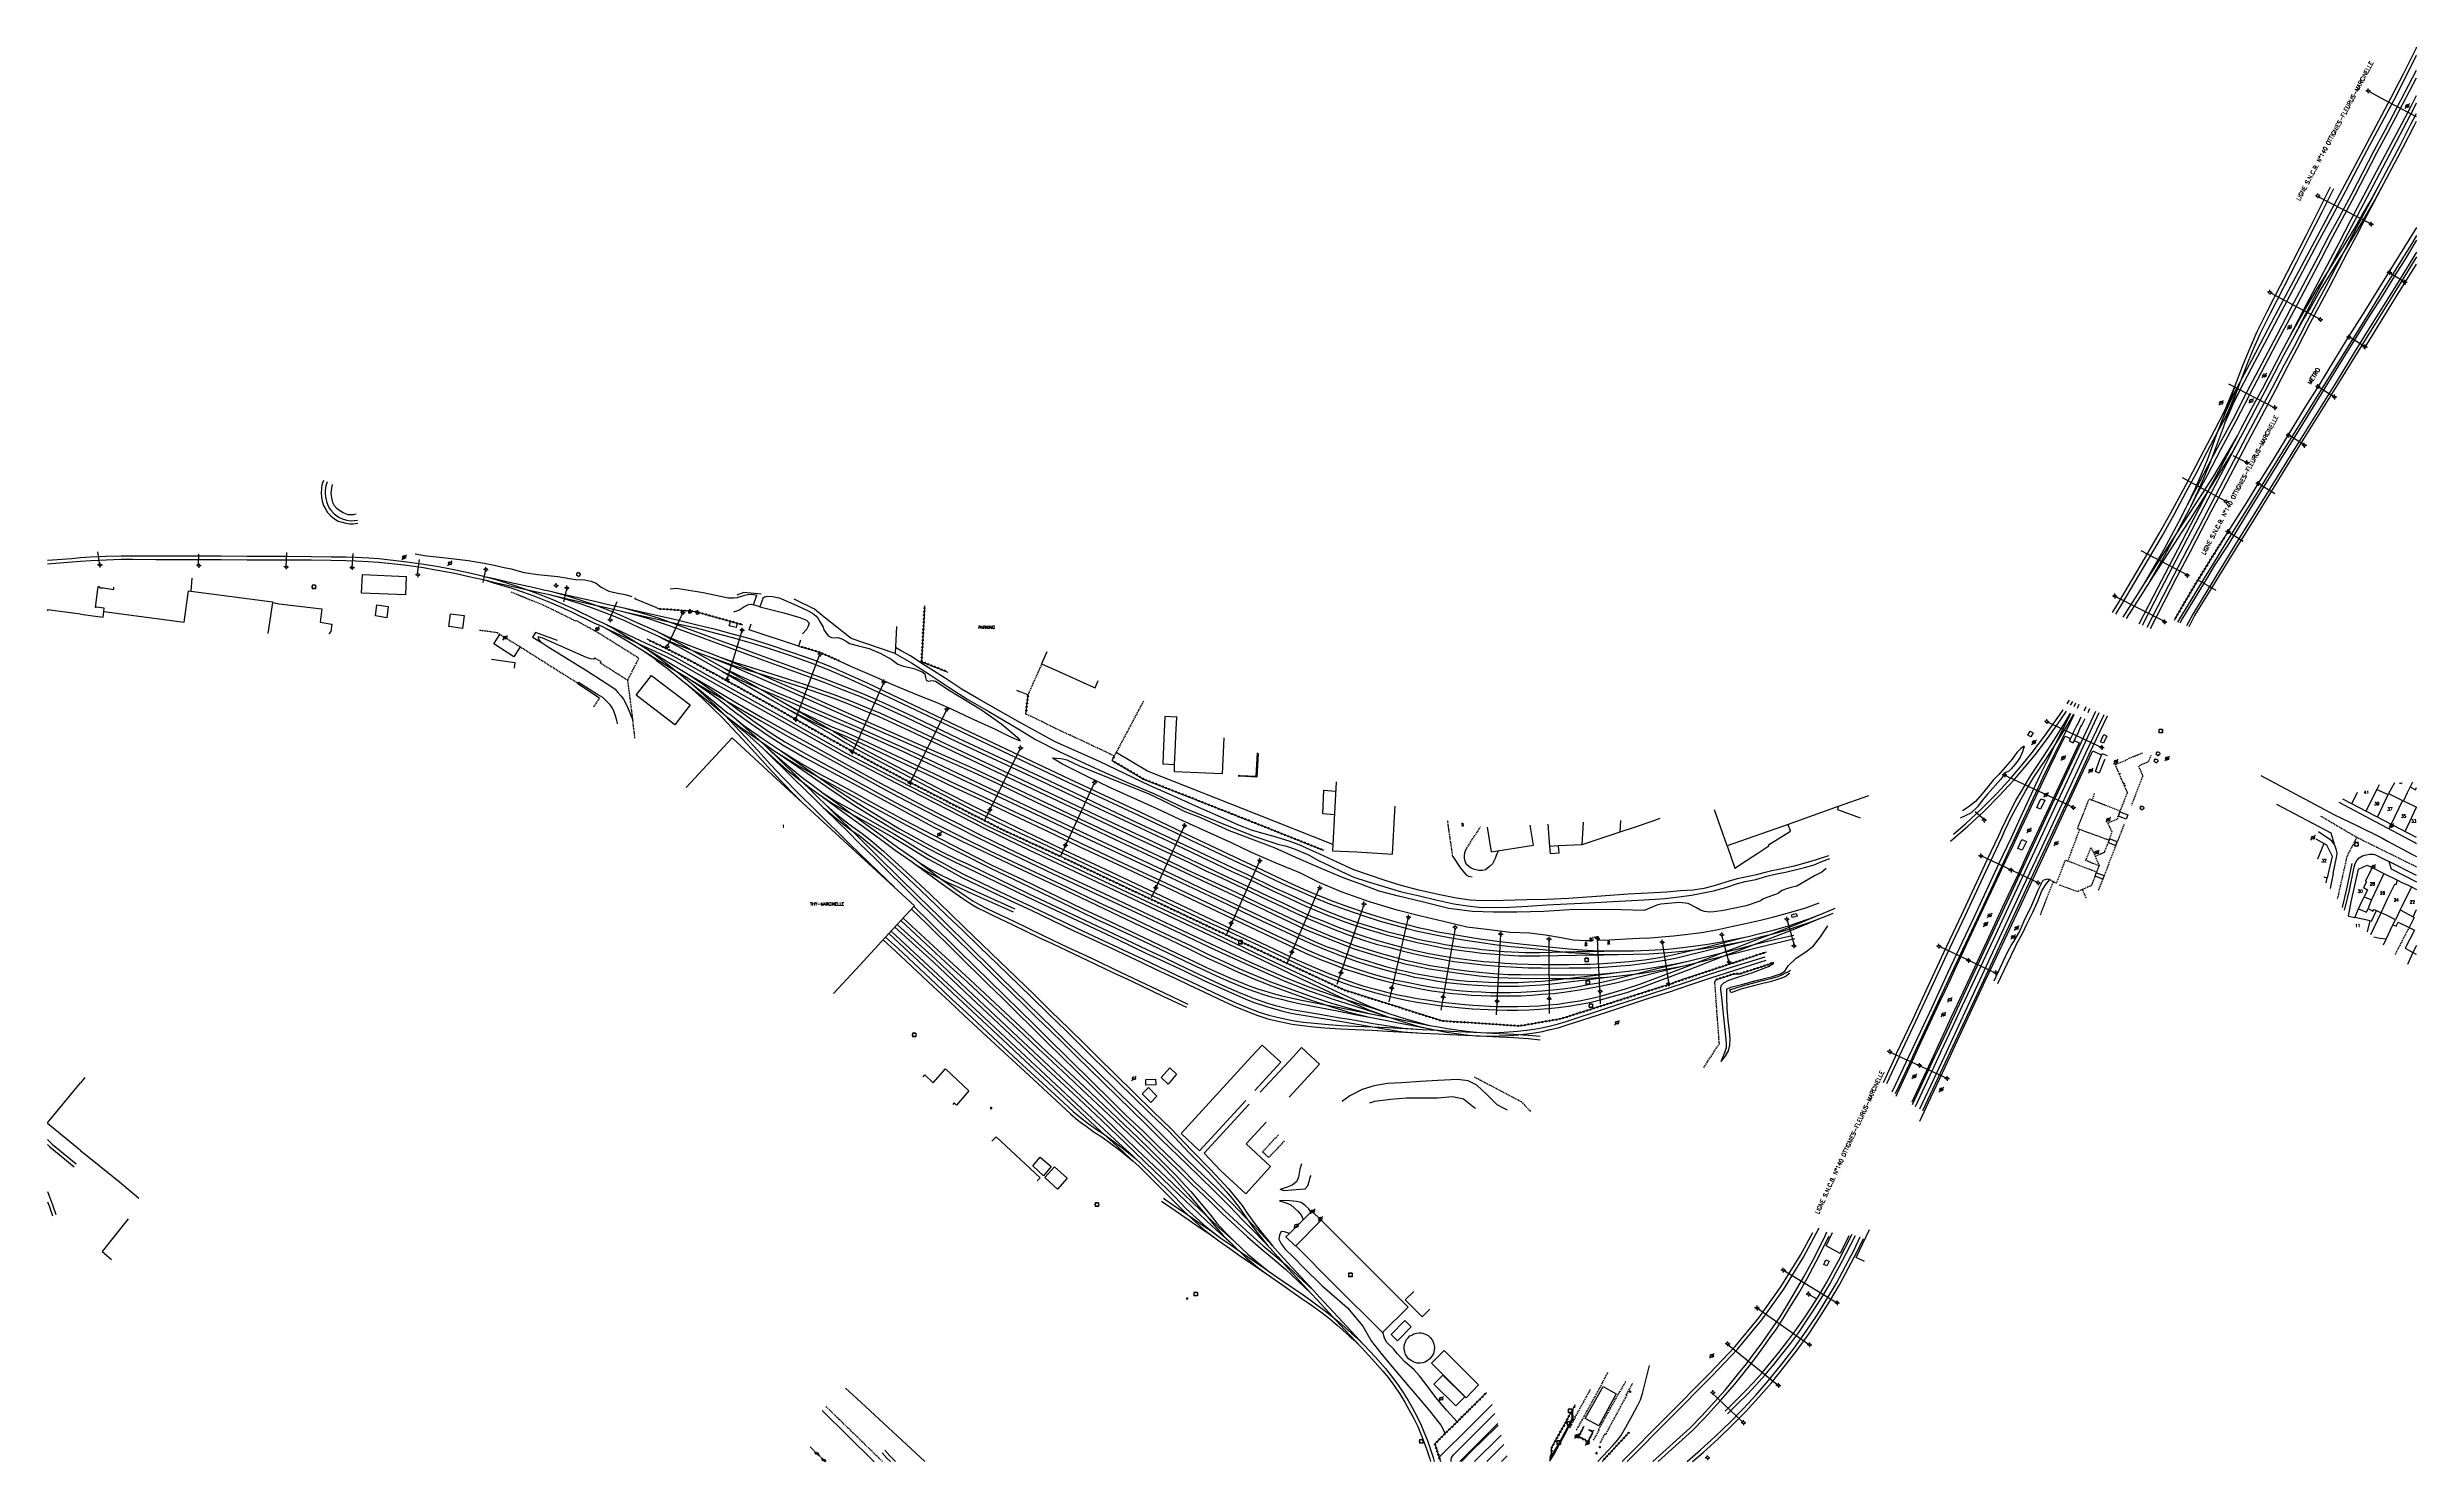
# Model space of a CAD drawing. Header units: millimetres. Extents: x 154000 to 155000, y 122000 to 122597.
import ezdxf
from ezdxf.enums import TextEntityAlignment as Align

# ---------------------------------------------------------------- set-up
doc = ezdxf.new("R2010")
doc.units = ezdxf.units.MM
doc.linetypes.add('DASHED', pattern=[0.75, 0.5, -0.25])
doc.layers.get('0').update_dxf_attribs({"linetype": 'CONTINUOUS'})
for name, color, linetype in [('W0001', 6, 'DASHED'), ('W0004', 5, 'CONTINUOUS'), ('W0006', 2, 'CONTINUOUS'), ('W0014', 7, 'CONTINUOUS'), ('W0017', 7, 'CONTINUOUS'), ('W0021', 2, 'CONTINUOUS'), ('W0071', 7, 'CONTINUOUS'), ('W0101', 7, 'CONTINUOUS'), ('W0104', 1, 'CONTINUOUS'), ('W0105', 7, 'CONTINUOUS'), ('W0112', 1, 'DASHED'), ('W0120', 7, 'CONTINUOUS'), ('W0211', 2, 'CONTINUOUS'), ('W0214', 2, 'CONTINUOUS'), ('W0300', 7, 'CONTINUOUS'), ('W0310', 3, 'CONTINUOUS'), ('W0322', 7, 'CONTINUOUS'), ('W0323', 7, 'CONTINUOUS'), ('W0333', 7, 'CONTINUOUS'), ('W0401', 7, 'CONTINUOUS'), ('W0420', 7, 'CONTINUOUS'), ('W0438', 7, 'CONTINUOUS'), ('W0439', 7, 'CONTINUOUS'), ('W0473', 7, 'CONTINUOUS'), ('W0500', 5, 'DASHED'), ('W0511', 5, 'CONTINUOUS'), ('W0515', 5, 'CONTINUOUS'), ('W0610', 7, 'CONTINUOUS'), ('W0611', 7, 'CONTINUOUS'), ('W0700', 7, 'CONTINUOUS'), ('W0701', 7, 'CONTINUOUS'), ('W0710', 7, 'CONTINUOUS'), ('W0984', 7, 'CONTINUOUS'), ('W0989', 7, 'CONTINUOUS'), ('W0991', 7, 'CONTINUOUS'), ('W1102', 7, 'CONTINUOUS')]:
    doc.layers.add(name, color=color, linetype=linetype)
doc.styles.get("Standard").update_dxf_attribs({"font": 'romans.shx', "width": 0.85})

# ---------------------------------------------------------------- blocks, each defined once
blk = doc.blocks.new('T610')
for p, q in [((-0.500001, 0), (-1.000002, 0)), ((0, 0.500001), (0, 1.000002)), ((0.500001, 0), (1.000002, 0)), ((0, -0.500001), (0, -1.000002))]:
    blk.add_line(p, q)
blk.add_ellipse((0, 0), major_axis=(-0.353554, 0.353554), ratio=1, start_param=3.926990817, end_param=10.2101761242)
blk = doc.blocks.new('T473')
for p, q in [((-0.166667, 0.166667), (0.166667, -0.166667)), ((-0.166667, -0.166667), (0.166667, 0.166667)), ((0.500001, 0.500001), (1.000002, 1.000002)), ((-1.000002, -1.000002), (-0.500001, -0.500001))]:
    blk.add_line(p, q)
blk.add_ellipse((0, 0), major_axis=(0.471405, 0.471405), ratio=1, start_param=5.4977871438, end_param=11.780972451)
blk = doc.blocks.new('T420')
for p, q in [((0.7, 0.7), (-0.8, 0.7)), ((-0.8, 0.7), (-0.8, -0.8)), ((0.7, 0.7), (0.7, -0.8)), ((0.7, -0.8), (-0.8, -0.8))]:
    blk.add_line(p, q)
blk.add_ellipse((0, 0), major_axis=(-0.53, 0.53), ratio=1, start_param=3.926990816990981, end_param=10.21017612417057)
blk = doc.blocks.new('T401')
for p, q in [((-0.3, 0.3), (0, 0.3)), ((-0.3, -0.25), (-0.3, 0.3)), ((-0.3, 0.15), (0, 0.15)), ((-0.3, 0), (0, 0)), ((0, 0.3), (0, -0.25)), ((-0.3, -0.15), (0, -0.15)), ((-0.3, -0.25), (-0.3, -0.3)), ((-0.3, -0.3), (0, -0.3)), ((0, -0.3), (0, -0.25))]:
    blk.add_line(p, q)
blk = doc.blocks.new('T438')
for p, q in [((-0.4, 0.2), (0.4, 0.2)), ((-0.4, -0.2), (-0.4, 0.2)), ((0.15, 1.1), (-0.3, 1.1)), ((-0.3, 1.1), (-0.3, 0.5)), ((-0.3, 0.5), (0.15, 0.5)), ((0.3, 0.65), (0.3, 0.95)), ((0.4, 0.2), (0.4, -0.2))]:
    blk.add_line(p, q)
at = {"flags": 128}
for points in [[(-0.4, -0.2), (0.4, 0.2)], [(0.4, -0.2), (-0.4, -0.2)]]:
    blk.add_lwpolyline(points, dxfattribs=at)
for centre, major_axis, start_param, end_param in [((0.15, 0.95), (0.106, -0.106), 0.785398, 2.356194), ((0.15, 0.65), (0.106, 0.106), 3.926991, 5.497787)]:
    blk.add_ellipse(centre, major_axis=major_axis, ratio=1, start_param=start_param, end_param=end_param)
blk = doc.blocks.new('T300')
for p, q in [((-0.8, 0.5), (-0.9, 0.3)), ((-0.9, 0.3), (-0.9, 0.2)), ((-0.9, 0.2), (-0.7, 0.1)), ((-0.7, 0.6), (-0.8, 0.5)), ((-0.8, -0.1), (-0.7, 0.1)), ((-0.6, 0.7), (-0.7, 0.6)), ((-0.7, 0.1), (-0.7, 0.1)), ((-0.5, 0.7), (-0.6, 0.7)), ((-0.3, 0.6), (-0.5, 0.7)), ((-0.3, 0.6), (-0.2, 0.7)), ((-0.2, 0.6), (-0.3, 0.6)), ((-0.2, 0.7), (-0.1, 0.8)), ((-0.1, 0.8), (0.1, 0.8)), ((0.1, 0.8), (0.2, 0.7)), ((0.2, 0.7), (0.3, 0.6)), ((0.3, 0.6), (0.4, 0.5)), ((0.5, 0.5), (0.3, 0.5)), ((0.4, 0.5), (0.4, 0.5)), ((0.6, 0.4), (0.5, 0.5)), ((0.6, 0.4), (0.7, 0.3)), ((0.7, 0.3), (0.7, 0.2)), ((0.7, 0.2), (0.7, 0.1)), ((0.7, 0.1), (0.7, -0.2)), ((-0.8, -0.2), (-0.8, -0.1)), ((-0.7, -0.3), (-0.8, -0.2)), ((-0.8, -0.2), (-0.8, -0.2)), ((-0.7, -0.4), (-0.7, -0.3)), ((-0.5, -0.5), (-0.7, -0.4)), ((-0.4, -0.5), (-0.5, -0.5)), ((-0.4, -0.5), (-0.3, -0.5)), ((-0.3, -0.5), (-0.3, -0.4)), ((-0.3, -0.6), (-0.3, -0.5)), ((-0.3, -0.5), (-0.3, -0.5)), ((-0.2, -0.7), (-0.3, -0.6)), ((-0.1, -0.8), (-0.2, -0.7)), ((0.1, -0.8), (-0.1, -0.8)), ((0.2, -0.7), (0.1, -0.8)), ((0.3, -0.5), (0.2, -0.5)), ((0.3, -0.6), (0.2, -0.7)), ((0.2, -0.7), (0.2, -0.7)), ((0.5, -0.4), (0.3, -0.5)), ((0.3, -0.5), (0.3, -0.6)), ((0.3, -0.5), (0.3, -0.5)), ((0.6, -0.3), (0.5, -0.4)), ((0.7, -0.2), (0.6, -0.3)), ((0.6, -0.3), (0.6, -0.3))]:
    blk.add_line(p, q)
blk = doc.blocks.new('t310o')
at = {"color": 0, "linetype": 'Continuous'}
for centre, start, end in [((-0.5, 0.4), 216.8699, 323.1304), ((0.5, -0.4), 36.8699, 143.1303)]:
    blk.add_arc(centre, 0.625, start, end, dxfattribs=at)
blk = doc.blocks.new('t323o')
at = {"color": 0, "linetype": 'Continuous'}
for radius in [0.25, 0.15]:
    blk.add_circle((0, 0), radius, dxfattribs=at)
blk = doc.blocks.new('t322o')
at = {"color": 0, "linetype": 'Continuous'}
for radius in [0.25, 0.15]:
    blk.add_circle((0, 0), radius, dxfattribs=at)
blk = doc.blocks.new('t500o')
at = {"color": 0, "linetype": 'Continuous'}
for centre, start, end in [((-0.5, 0.625), 216.869898, 323.130102), ((0.5, -0.125), 36.869898, 143.130102), ((0.5, -0.625), 36.869898, 143.130102), ((-0.5, 0.125), 216.869898, 323.130102)]:
    blk.add_arc(centre, 0.625, start, end, dxfattribs=at)

msp = doc.modelspace()

# ---------------------------------------------------------------- linework, layer by layer
at = {"layer": 'W0001'}
for points in [[(154974.7, 122263.4), (154959.6, 122272.3)], [(154974.7, 122263.4), (154970.6, 122255.5), (154966.5, 122237.3)], [(155000, 122250.9), (154974.7, 122263.4)]]:
    msp.add_lwpolyline(points, dxfattribs=at)
at = {"layer": 'W0004'}
for points in [[(154503.5, 122289.5), (154510.2, 122289.2), (154510.7, 122299.1)], [(154511, 122298.9), (154510.5, 122288.9), (154503.5, 122289.2)], [(154597.3, 122268), (154597.1, 122269.5)], [(154597.4, 122269.4), (154597.6, 122268.1)], [(154643.7, 122021.4), (154643.9, 122018), (154640.3, 122011.2), (154636.2, 122003.8), (154634, 122000.1)], [(154634.1, 122001), (154635.4, 122003.2), (154637.5, 122006.8), (154639.2, 122009.9), (154643.6, 122018.1), (154643.5, 122021.3)], [(154596.1, 122000), (154610.8, 122014.6), (154612.2, 122016)], [(154612.4, 122015.4), (154611.2, 122014.2), (154601.4, 122004.6), (154596.8, 122000)], [(154616.2, 122002.4), (154615.9, 122002.1), (154613.8, 122000)]]:
    msp.add_lwpolyline(points, dxfattribs=at)
at = {"layer": 'W0006'}
for points in [[(154476.7, 122314.2), (154471.7, 122314.4), (154471.1, 122301.9), (154470.8, 122294.5), (154475.8, 122294.2)], [(154543.3, 122273), (154538.3, 122273.3), (154538.8, 122283.3), (154543.8, 122283)], [(154934.2, 122289.5), (154965.4, 122273), (154974.8, 122268.4), (154985.3, 122263.2), (154988, 122261.7), (154992.2, 122259.4), (154998.3, 122256.2), (155000, 122255.4)], [(154968.7, 122233.9), (154970.5, 122241.7), (154972.8, 122252.4)], [(155000, 122247.4), (154988.3, 122253.2)], [(154609.8, 122024.1), (154600.8, 122015.1), (154587.4, 122001.8)], [(154592.5, 122000), (154592.5, 122000.8), (154592.7, 122001.6), (154593, 122002.3), (154593.6, 122003), (154610.9, 122020.3)], [(154613.6, 122011.1), (154613.1, 122010.5), (154602.4, 122000)], [(154607.6, 122000), (154614.8, 122007.2)]]:
    msp.add_lwpolyline(points, dxfattribs=at)
at = {"layer": 'W0014'}
for points in [[(155000, 122260.7), (154999.1, 122261.2), (154967.3, 122278.2)], [(154964.8, 122248.2), (154966.3, 122255.6), (154966.4, 122256.8), (154966.2, 122258.1), (154965.8, 122259.3), (154965.3, 122260.4), (154964.3, 122261.7), (154963.4, 122262.6), (154963.4, 122262.6), (154958.6, 122265.7)], [(154969.6, 122232.7), (154971.6, 122240.5), (154973.6, 122250.8), (154974, 122252.4), (154974.8, 122253.7), (154975.7, 122254.8), (154977.1, 122255.6), (154978.7, 122256.1), (154980.2, 122256.3), (154981.7, 122256.3), (154982.6, 122256), (154988.3, 122253.2), (154989.3, 122250.2), (155000, 122244.7)], [(154964.8, 122248.2), (154963.5, 122241.8)], [(154735.5, 122205.9), (154735.3, 122206), (154734.8, 122205.5), (154734.1, 122205), (154733.2, 122204.5), (154731.9, 122204), (154729.8, 122203.3), (154727.1, 122202.5), (154724, 122201.8), (154720.7, 122200.9), (154717.4, 122200.1), (154714.8, 122199.3), (154712.1, 122198.4), (154710.7, 122197.8), (154710.1, 122199.1), (154715.5, 122200.8), (154721.3, 122202.3), (154723.9, 122203), (154728.6, 122204.1), (154730.5, 122204.7), (154732.4, 122205.5), (154733.6, 122206.2), (154734.4, 122206.6), (154735.8, 122207.4)]]:
    msp.add_lwpolyline(points, dxfattribs=at)
at = {"layer": 'W0017'}
for points in [[(154301.3, 122366.1), (154294, 122366.8), (154291, 122365.7)], [(154358.4, 122352.4), (154357.9, 122341.1), (154339.3, 122347.4), (154327.9, 122356.4), (154323.8, 122359.8), (154316, 122363.5), (154315.2, 122363.9)], [(154215.3, 122346.5), (154206, 122349.9), (154204.8, 122348), (154208.8, 122345.5), (154211.3, 122343.8), (154227.6, 122333.9), (154237.8, 122327.3), (154239.6, 122326), (154240.8, 122324.6), (154242.1, 122323.1), (154243.1, 122321.7), (154243.8, 122320.5), (154244.8, 122318.4), (154247.1, 122312.9)], [(154240.6, 122311.4), (154240.6, 122311.6), (154240.2, 122313.3), (154239.7, 122315.1), (154239.1, 122316.7), (154238.5, 122317.9), (154237.5, 122319.4), (154236.6, 122320.4), (154235.7, 122321.2), (154234.4, 122322.4), (154231.9, 122323.9), (154224.2, 122328.8), (154224.1, 122328.9), (154223.9, 122328.4)], [(154542.6, 122260.4), (154510.6, 122273.1), (154464.4, 122291.4), (154451.1, 122299.3)], [(154593.2, 122255.4), (154596.5, 122250.5), (154598, 122248.6), (154598.9, 122247.6), (154599.8, 122247), (154601.3, 122246.8)], [(154612.4, 122257.8), (154611.4, 122255.4), (154611.1, 122254.5), (154610.5, 122253.4), (154609.9, 122252.3), (154608.6, 122251), (154607, 122249.8), (154605.7, 122249.4), (154604.3, 122249.4), (154602.4, 122249.9), (154601, 122250.5), (154599.9, 122251.2), (154598.9, 122252.1), (154598.4, 122253.4), (154598.1, 122254.6), (154598.1, 122255.7), (154598.3, 122256.9), (154598.6, 122257.9), (154599.1, 122258.9)], [(154660.7, 122006.8), (154662.7, 122009), (154664.1, 122010.9), (154666.2, 122014.5), (154669, 122019.5), (154671.2, 122023.5), (154672.4, 122026.1), (154673.2, 122028.7), (154676.2, 122040.5)], [(154660.7, 122006.8), (154654.4, 122000)]]:
    msp.add_lwpolyline(points, dxfattribs=at)
at = {"layer": 'W0021'}
msp.add_lwpolyline([(154940.9, 122277.4), (154963.8, 122265.4), (154965.2, 122260.5)], dxfattribs=at)
at = {"layer": 'W0071'}
for points in [[(154357.9, 122341.1), (154364.7, 122337.1), (154372.6, 122332), (154380.6, 122326.7), (154388.5, 122321.6), (154397.3, 122316.6), (154406.7, 122311.1), (154410.5, 122308.8), (154417, 122304.7), (154427.4, 122299.6), (154434.3, 122296.3), (154443.8, 122292), (154455.6, 122286.7), (154467.3, 122281.8), (154479.4, 122276.1), (154495.9, 122269.3), (154509.7, 122263.8), (154519.3, 122260.6)], [(154524.1, 122261.9), (154517.2, 122263.9), (154512.6, 122265.2), (154508.3, 122266.5), (154502.5, 122268.7), (154496.3, 122271.6), (154486, 122276), (154474.4, 122281.2), (154465.2, 122285.3), (154444.3, 122295.3), (154433.6, 122300.1), (154425.3, 122303.8), (154416.9, 122308.4), (154409.8, 122312.3), (154393.1, 122321.7), (154386.1, 122325.8), (154378.9, 122330.6), (154369.1, 122336.8), (154364.3, 122340), (154360.4, 122342.2), (154358, 122343.6)], [(154519.3, 122260.6), (154523, 122259.7), (154526.6, 122258.4), (154532.3, 122256), (154536.5, 122253.6), (154541.6, 122251.3), (154546.2, 122249), (154551.4, 122246.7), (154557, 122244.8), (154571.6, 122240.5), (154579.1, 122238.7), (154586.1, 122237), (154593.7, 122235.4), (154599.4, 122234.5), (154604, 122234), (154609.9, 122233.9), (154617.2, 122234), (154624.9, 122234.4), (154632.9, 122234.9), (154641.4, 122235.4), (154650.8, 122235.8), (154660.8, 122236.4), (154671.5, 122236.9), (154678.6, 122237.3), (154682.8, 122237.7), (154688.6, 122238.4), (154694, 122239.1), (154703.3, 122240.9), (154708.4, 122242.3), (154713.3, 122243.9), (154716.6, 122244.8), (154721.1, 122245.7), (154725.7, 122247), (154729.8, 122248), (154733.6, 122248.8), (154737.7, 122249.7), (154741.7, 122250.7), (154745.7, 122251.8), (154748.9, 122253.2), (154752.3, 122254.5)], [(154678.2, 122240), (154667.2, 122239.4), (154653.8, 122238.5), (154642, 122237.7), (154632.8, 122237.2), (154624.4, 122237.1), (154614.6, 122236.8), (154605.7, 122236.6), (154600.5, 122236.9), (154594.7, 122237.8), (154587, 122239.3), (154578.8, 122241.1), (154571.4, 122243.1), (154564.6, 122245.2), (154557.6, 122247.6), (154551.4, 122249.7), (154544.4, 122253), (154537.1, 122256.3), (154531.5, 122258.9), (154528.3, 122260.3), (154524.1, 122261.9)], [(154751.7, 122255.7), (154746.6, 122254), (154741.8, 122252.5), (154737.3, 122251.3), (154730.8, 122249.9), (154727.8, 122249.3), (154725.1, 122248.6), (154721.2, 122247.6), (154718.7, 122247.1), (154716.1, 122246.5), (154713.2, 122245.9), (154709.8, 122244.9), (154706.2, 122243.8), (154702.9, 122242.8), (154699.2, 122241.9), (154694.6, 122241.1), (154689.3, 122240.8), (154683.6, 122240.3), (154678.2, 122240)]]:
    msp.add_lwpolyline(points, dxfattribs=at)
at = {"layer": 'W0101'}
for points in [[(154061, 122372.9), (154060.6, 122367.4), (154095, 122362.9), (154095, 122362.5), (154097.8, 122362), (154115.8, 122359.9), (154115.1, 122354.2), (154120.1, 122353.4), (154119.7, 122350.3), (154118.8, 122349.4)], [(154014, 122357.6), (154023.5, 122356.4), (154023.8, 122358.8), (154024, 122360.1), (154020.8, 122360.6), (154020.5, 122360.4), (154020.3, 122360.4), (154021.4, 122369.3), (154021.7, 122369.3), (154022.1, 122368.8), (154023.5, 122368.7), (154028.1, 122368), (154028.1, 122369.1)], [(154014, 122357.6), (154000, 122359.4), (154000, 122359.1)], [(154496.6, 122305.5), (154495.9, 122290.2), (154475.7, 122291.1), (154475.8, 122294.2), (154476.2, 122302.3), (154476.3, 122306.4), (154476.7, 122314.2), (154476.7, 122314.5)], [(154331.8, 122197.5), (154341.2, 122207.6), (154353.8, 122221.3), (154355.2, 122222.8), (154358.7, 122226.7), (154360.2, 122228.3), (154366, 122234.6), (154315.1, 122281.4), (154289.1, 122305.5), (154269.6, 122284.5)], [(154544, 122286.9), (154542.6, 122260.4), (154542.4, 122257.8), (154552.7, 122257.3), (154567.7, 122256.4), (154568.7, 122274.6), (154568.8, 122276.6)], [(154768.6, 122280.9), (154755.9, 122276.5), (154755.5, 122275.2), (154765.2, 122271.7)], [(154984.2, 122285.6), (154983.2, 122283.7)], [(154983.2, 122283.7), (154988, 122281.5)], [(154988, 122281.5), (154988.2, 122282), (154994, 122279)], [(155000, 122263.4), (154968.9, 122279.5)], [(154994, 122279), (154994.4, 122278.9), (154999.9, 122276.2)], [(154999.9, 122276.2), (155000, 122276.2)], [(154607.7, 122267.7), (154609.4, 122257.3), (154627.3, 122260.1), (154625.9, 122268.6)], [(154957.4, 122262.8), (154962, 122260.3), (154964.4, 122255.5), (154962.3, 122246.4)], [(154972.4, 122236.2), (154975.5, 122250), (154979.1, 122251.7), (154981.3, 122250.7)], [(154981.3, 122250.7), (154986.2, 122248.2)], [(154961.8, 122244.3), (154962.3, 122246.4)], [(154986.2, 122248.2), (154992, 122245.4)], [(154992, 122245.4), (154994, 122244.3), (154996.1, 122243.4), (154997.8, 122242.6)], [(154997.8, 122242.6), (155000, 122241.5)], [(154971.2, 122230.2), (154972.4, 122236.2)], [(154973.9, 122229.6), (154975.5, 122233.3), (154976.2, 122234.8)], [(154976.2, 122234.8), (154977.4, 122237.5), (154977.9, 122238.4)], [(154977.9, 122238.4), (154981, 122237)], [(154981, 122237), (154979.8, 122234.2), (154979.5, 122233.4), (154981.5, 122232.3), (154981.9, 122233), (154983, 122232.5), (154985.1, 122231.6)], [(154993.1, 122232.8), (154991.1, 122228.6), (154987.6, 122230.5), (154985.1, 122231.6)], [(154993.1, 122232.8), (154998.5, 122229.9)], [(154979.2, 122223.6), (154980.4, 122228.2), (154973.9, 122229.6)], [(154998.5, 122229.9), (154999, 122229.6), (154996.8, 122225.4), (154999.1, 122224.3), (154995.1, 122216.6), (154998.4, 122214.8)], [(155000, 122214), (154998.4, 122214.8)], [(154015.8, 122162.1), (154014, 122159.9)], [(154369.6, 122162.3), (154370.4, 122163.2), (154373.9, 122159.9), (154379.1, 122165.7), (154388.9, 122156.4), (154383.7, 122150.4), (154382.8, 122151.4), (154382.1, 122150.7)], [(154014, 122131.3), (154030.4, 122118), (154038.6, 122111.2)], [(154336.8, 122031), (154341.5, 122026.7), (154370.4, 122000)]]:
    msp.add_lwpolyline(points, dxfattribs=at)
at = {"layer": 'W0104'}
for points in [[(154133, 122374.4), (154151.5, 122373.5), (154151.2, 122365.8), (154132.6, 122366.5)], [(154139.1, 122361.6), (154143.9, 122360.9), (154143.3, 122356.1), (154138.5, 122356.9), (154139.1, 122361.6)], [(154175.9, 122357.1), (154175.2, 122351.6), (154169.4, 122352.4), (154170.2, 122357.8)], [(154255, 122331.8), (154271.3, 122319.4), (154264.8, 122311), (154248.5, 122323.4)], [(154841.4, 122279.7), (154843.1, 122279.1), (154841.3, 122275.3), (154839.7, 122276)], [(154833.4, 122262.5), (154835.3, 122261.7), (154833.5, 122258), (154831.7, 122258.8)], [(154463.7, 122158.8), (154463.6, 122161.2), (154467.7, 122161.4), (154467.8, 122159)], [(154470.1, 122162.1), (154473.8, 122166.1), (154476.6, 122163.5), (154473.1, 122159.3)], [(154462.1, 122155.2), (154464.7, 122157.8), (154468.3, 122154.2), (154465.7, 122151.6)], [(154415.9, 122124.8), (154419.1, 122128.5), (154423.7, 122124.5), (154420.4, 122120.6)], [(154421, 122119.9), (154425.1, 122124.4), (154430.4, 122119.6), (154426.3, 122115)], [(154537.7, 122101.8), (154526.8, 122090.9), (154522.7, 122094.8), (154524.2, 122096.2), (154530, 122102), (154533.3, 122105.3), (154533.7, 122105.7)], [(154598.8, 122026.9), (154584.2, 122041.5), (154589.5, 122046.8), (154604.1, 122032.4)], [(154656.6, 122031.7), (154662.2, 122028.6), (154654.8, 122015.1), (154649.1, 122018.2)]]:
    msp.add_lwpolyline(points, close=True, dxfattribs=at)
for points in [[(154023.8, 122358.8), (154057.7, 122354.2), (154059.6, 122367.5), (154060.6, 122367.4)], [(154095, 122362.5), (154093.1, 122349.5)], [(154317.9, 122346.7), (154317.9, 122346.7), (154317, 122344.2), (154296.2, 122351), (154297, 122353.5)], [(154199.5, 122343.8), (154196.9, 122339.6), (154188.5, 122345.1), (154190.9, 122349.1)], [(154421.8, 122341.7), (154419.6, 122336.7), (154421.2, 122336), (154425.4, 122334.1), (154441.5, 122326.8), (154442.2, 122326.5), (154443.5, 122329.6)], [(154187.4, 122338.6), (154197.3, 122337.3), (154197, 122334.9)], [(154990.6, 122286.4), (154988.2, 122282)], [(154992.6, 122286.5), (154993.5, 122286.1), (154993.6, 122286.4), (154993.8, 122286.3), (154993.9, 122286.6)], [(154998.2, 122286.8), (154997.3, 122284.7), (154996, 122282.2), (154994.4, 122278.9)], [(154997.3, 122284.7), (154999.5, 122283.5), (155000, 122284.5)], [(154680.6, 122271.4), (154677.2, 122270.2), (154670.1, 122267.7), (154663.7, 122265.6)], [(154664, 122270.6), (154663.7, 122265.6)], [(154709, 122259.8), (154703.6, 122275.1)], [(154755.9, 122276.5), (154734.7, 122268.8)], [(154648.2, 122269.8), (154647.7, 122260.3), (154637.9, 122259.8), (154637.7, 122259.8), (154634.1, 122259.6), (154633.5, 122269)], [(154663.7, 122265.6), (154647.7, 122260.3)], [(154734.7, 122268.8), (154709, 122259.8)], [(154709, 122259.8), (154712.2, 122250.5), (154717.2, 122253.6), (154722, 122256.8), (154726.6, 122259.9), (154726.4, 122260.3), (154735.7, 122266.1), (154734.7, 122268.8)], [(154637.7, 122259.8), (154638, 122256.7), (154634.4, 122256.5), (154634.1, 122259.6)], [(154975.5, 122233.3), (154978.9, 122231.9), (154979.5, 122233.4)], [(154980.4, 122228.2), (154981, 122228), (154983, 122232.5)], [(154980.7, 122222.4), (154985.1, 122231.6)], [(154987.1, 122220.4), (154984.5, 122220.8), (154982, 122221.3)], [(154986, 122218.1), (154987.1, 122220.4)], [(154987.1, 122220.4), (154990, 122226.5)], [(154990, 122226.5), (154991.1, 122228.6)], [(154990, 122226.5), (154991.3, 122225.9), (154992.2, 122227.7), (154996.8, 122225.4)], [(154998.4, 122214.8), (154996.1, 122209.8)], [(154508.3, 122171), (154478.6, 122138.5), (154486.3, 122131.2), (154505.8, 122152.4)], [(154508.3, 122171), (154512.7, 122175.7), (154517.9, 122171)], [(154509.6, 122156.6), (154520.6, 122168.5), (154517.9, 122171)], [(154511.9, 122155.9), (154525.9, 122171)], [(154533.4, 122171), (154537, 122167.7), (154524.1, 122153.8)], [(154533.4, 122171), (154529.4, 122174.7), (154525.9, 122171)], [(154000, 122142.9), (154014, 122159.9)], [(154514.4, 122143.3), (154506, 122134.1), (154516.3, 122124.5), (154505.8, 122113), (154495.1, 122122.8), (154488.2, 122130.2), (154507.3, 122150.8)], [(154014, 122131.3), (154000, 122142.7)], [(154398.7, 122135.2), (154400.4, 122137.1), (154419, 122119.8), (154417.8, 122118.5)], [(154034.1, 122102.5), (154023.1, 122088.6), (154027.1, 122085.3)], [(154573.1, 122068.2), (154576.7, 122071.7)], [(154583.5, 122064.3), (154580.2, 122061), (154573.1, 122068.2)]]:
    msp.add_lwpolyline(points, dxfattribs=at)
at = {"layer": 'W0105'}
for points in [[(154302.1, 122364.7), (154300.7, 122360.7), (154298.1, 122361.6), (154299.4, 122365.6)], [(154858.3, 122314.1), (154857.1, 122311.7), (154856.6, 122310.8), (154855.2, 122308), (154854.7, 122306.9), (154853.8, 122304.9), (154853.4, 122304.2), (154855.1, 122303.4), (154855.4, 122304), (154856.3, 122306), (154857, 122307.2), (154858.2, 122309.9), (154858.7, 122310.8), (154859.9, 122313.3), (154860, 122313.4)], [(154860.4, 122318.5), (154859.9, 122317.6), (154859.5, 122316.8)], [(154861.3, 122316.1), (154861.7, 122316.9), (154862.1, 122317.8)], [(154868.6, 122296.1), (154868.2, 122296.2), (154866, 122290.5), (154864.5, 122291.2), (154866.5, 122296.7), (154867.3, 122298.8), (154869.4, 122298)]]:
    msp.add_lwpolyline(points, dxfattribs=at)
for points in [[(154878.1, 122272.9), (154877.4, 122271.1), (154874.2, 122272.4), (154874.8, 122274.2)], [(154873.6, 122261.5), (154870.4, 122262.8), (154870.3, 122262.4), (154869.8, 122261.3), (154873, 122260)], [(154864.8, 122248.4), (154868.1, 122247.3), (154867.5, 122245.8), (154864.3, 122247)]]:
    msp.add_lwpolyline(points, close=True, dxfattribs=at)
at = {"layer": 'W0112'}
for points in [[(154195.6, 122367.1), (154198.5, 122365.9), (154204.6, 122363.4), (154209.3, 122361.5), (154214.7, 122358.9), (154223, 122354.8), (154223.2, 122355), (154232.6, 122349.8), (154249.7, 122339.1)], [(154248.1, 122364.5), (154247.9, 122364.1)], [(154223.9, 122328.4), (154199.5, 122343.8), (154190.9, 122349.1), (154189.8, 122349.8), (154182.3, 122350.8)], [(154231.1, 122339.2), (154233.6, 122337.7), (154233.3, 122337.2), (154245, 122329.8), (154249.7, 122339.1)], [(154419.7, 122336.7), (154413.9, 122323.7)], [(154230.7, 122318.5), (154233.1, 122322.3)], [(154248, 122305.3), (154248, 122305.5), (154247.1, 122312.9), (154246.9, 122314.8), (154245, 122329.8)], [(154409.1, 122325.5), (154413.9, 122323.7)], [(154462.6, 122320.9), (154451.1, 122299.3), (154450.3, 122297.8), (154431.4, 122306.7)], [(154421.2, 122311.6), (154413, 122315.5)], [(154421.2, 122311.6), (154431.4, 122306.7)], [(154874.5, 122290.2), (154873.2, 122293.2), (154872.8, 122294.2), (154877, 122295.9), (154878.7, 122296.8), (154880.7, 122297.6), (154882.6, 122298.4), (154884.5, 122299.2)], [(154876.3, 122286.1), (154874.5, 122290.2), (154874.5, 122290.2), (154875.2, 122290.5)], [(154887.8, 122298), (154886.8, 122295.3), (154882.6, 122293.5), (154884.4, 122289.4), (154880.5, 122279.3), (154879.6, 122277)], [(154846.7, 122244.8), (154848, 122244.1), (154851.8, 122253.8), (154852.8, 122253.4), (154852.8, 122253.4), (154857.8, 122266.7), (154856.9, 122267.1), (154861.8, 122279.7), (154863.1, 122279.1), (154864.1, 122282.1)], [(154874.8, 122274.2), (154878, 122282.3), (154877.3, 122283.8), (154876.9, 122284.8), (154876.7, 122285.2), (154877.4, 122285.5)], [(154876.7, 122285.2), (154876.3, 122286.1), (154877, 122286.3)], [(154591.5, 122267), (154591, 122270.7)], [(154874.9, 122274.5), (154863.1, 122279.1)], [(154870.4, 122262.8), (154871.5, 122265.6), (154869.7, 122269.5), (154873.7, 122271.2), (154873.9, 122271.9), (154874.2, 122272.4)], [(154593.2, 122255.4), (154591.5, 122267)], [(154599.1, 122258.9), (154604.9, 122267.9)], [(154870.2, 122262.2), (154857.8, 122266.7)], [(154864.8, 122248.4), (154865, 122248.8), (154866, 122251.4), (154863.4, 122252.4), (154860.4, 122253.7), (154862.6, 122259.2), (154864.3, 122255.5), (154868.3, 122257.2), (154869.5, 122260.4), (154869.8, 122261.3)], [(154876.5, 122268.9), (154873.6, 122261.5)], [(154865, 122248.7), (154852.8, 122253.4)], [(154864.3, 122255.5), (154866, 122251.5), (154866, 122251.4)], [(154873, 122260), (154868.1, 122247.3)], [(154841.3, 122230.8), (154843.4, 122236.4), (154846.7, 122244.8)], [(154844.2, 122246), (154845.2, 122245.6), (154846.7, 122244.8)], [(154849.2, 122243.3), (154849.1, 122243.1)], [(154858.9, 122241.5), (154856.9, 122240.5), (154849.2, 122243.3)], [(154860.5, 122237.8), (154859.9, 122239.3), (154858.9, 122241.5), (154862.9, 122243.3), (154864.2, 122246.6), (154864.3, 122247)], [(154867.5, 122245.8), (154865.6, 122241)], [(154654.8, 122219.9), (154654.7, 122221.4), (154652.2, 122221.2), (154652.3, 122219.8)], [(154996.8, 122225.4), (154990.9, 122214)], [(154702.2, 122171), (154705.7, 122176.3), (154704.9, 122187), (154703.8, 122202.4)], [(154699.2, 122166.3), (154700.9, 122169), (154702.2, 122171)], [(154602.4, 122162.3), (154622.1, 122151.9), (154626, 122147.8)], [(154515.5, 122128.3), (154512.9, 122130.7), (154512.9, 122130.7), (154519.6, 122137.9)], [(154522, 122135.3), (154519.9, 122132.9), (154515.5, 122128.3)], [(154651.2, 122030.4), (154644.9, 122019)], [(154647.8, 122017.5), (154656.5, 122033.3)], [(154656.5, 122033.3), (154656.4, 122033.4), (154658.7, 122037.6)], [(154663.7, 122029.5), (154663.8, 122029.4), (154666.2, 122033.8)], [(154666.6, 122028), (154666.4, 122028.1), (154669.1, 122032.9)], [(154352.5, 122000), (154334.4, 122017.6), (154328.6, 122023.3)], [(154654.7, 122013.4), (154663.7, 122029.5)], [(154666.6, 122028), (154657.6, 122011.4)], [(154644.9, 122019), (154644.6, 122018.7), (154644.8, 122018.6), (154642.3, 122013.9)], [(154647.8, 122017.5), (154647.7, 122017.6), (154645.2, 122013.1)], [(154654.7, 122013.4), (154654.9, 122013.3), (154652.5, 122009)], [(154657.6, 122011.4), (154657.3, 122011.6), (154655.2, 122007.6)]]:
    msp.add_lwpolyline(points, dxfattribs=at)
at = {"layer": 'W0120'}
for points in [[(155000, 122520.9), (154984.1, 122495.2), (154977, 122483.8), (154971.6, 122475.2), (154965.4, 122465.1), (154958.8, 122454.4), (154953, 122445.2), (154947.4, 122435.9), (154938.7, 122421.8), (154933.7, 122413.8), (154928.2, 122404.8), (154923.7, 122397.7), (154918.7, 122389.7)], [(154977.8, 122469.6), (154990.7, 122490.4), (155000, 122505.3)], [(154257.3, 122360.3), (154247.9, 122364.1)], [(154223.9, 122328.4), (154233.1, 122322.3)]]:
    msp.add_lwpolyline(points, dxfattribs=at)
at = {"layer": 'W0211'}
for points in [[(154130.3, 122399.9), (154129.1, 122399.5), (154127, 122399.5), (154124.9, 122400.4), (154123.4, 122401.2), (154122.3, 122402.1), (154121.2, 122403.3), (154120.5, 122404.8), (154120, 122406.8), (154119.8, 122408.6), (154120, 122411), (154120.4, 122412.4)], [(154155.2, 122383.1), (154160, 122382.3), (154166.9, 122381.5), (154177.6, 122380.3), (154184.4, 122379.1), (154188.6, 122378.3), (154192.8, 122377.4), (154195.7, 122376.8), (154198.1, 122376), (154201.3, 122375.2), (154207, 122374.4), (154215.4, 122373.6), (154222.9, 122372.3), (154226.8, 122372.1), (154229.4, 122371.5), (154231.6, 122370.7), (154233.8, 122369), (154237, 122367.3), (154240, 122366.6), (154243.9, 122366), (154246.7, 122365.1)], [(154289.7, 122358.6), (154291.8, 122359.3), (154293.9, 122360.8), (154295.9, 122361.7), (154297.1, 122361.9), (154298.1, 122361.6)], [(154300.7, 122360.7), (154310.9, 122358.2), (154317.6, 122356.2), (154320.4, 122355.1), (154321.5, 122353.9), (154321.1, 122352.6), (154320.4, 122351.1), (154318.7, 122349.4)], [(154231.1, 122339.2), (154230.8, 122338.8), (154230.6, 122338.7), (154229.2, 122338.8), (154227.6, 122339.3), (154219.2, 122343), (154209.1, 122347.5), (154207.2, 122348.1)], [(154334.8, 122337.7), (154339.9, 122335.3), (154348.8, 122331.5), (154356, 122328.2), (154366.8, 122323.7), (154375.4, 122320.3), (154381.7, 122317.6), (154389.8, 122313.8), (154399.7, 122309.3), (154406.5, 122305.8), (154410.6, 122304.2)], [(154834.3, 122301.9), (154832.9, 122300.9), (154831.3, 122299.2), (154829.3, 122296.5), (154826.3, 122293.1), (154823.7, 122290), (154821.3, 122287.6), (154817.4, 122282.7), (154813.8, 122278.6), (154811.2, 122276.4), (154808.3, 122274.6)], [(154527, 122255), (154517.9, 122259), (154499, 122266.2), (154486.8, 122271.7), (154480.2, 122274.2), (154473.2, 122277.7), (154465.5, 122281.5), (154453.8, 122286.2), (154436.1, 122293.3), (154430.4, 122296), (154427.7, 122296.6), (154424.2, 122296.8)], [(154674, 122232.6), (154664.3, 122232.8), (154653.9, 122233), (154642.4, 122232.8), (154631.6, 122232.2), (154620.4, 122231.8), (154610.4, 122231.8), (154601.5, 122232.2), (154591.5, 122233.4), (154580.3, 122236.2), (154570.3, 122238.6), (154562.1, 122240.7), (154554.4, 122243.7), (154547.4, 122246.2), (154537.7, 122250.3), (154527, 122255)], [(154750.8, 122250.3), (154748.9, 122248.7), (154745.8, 122247.2), (154743.4, 122245.8), (154738.4, 122242.8), (154736, 122242.3), (154734.5, 122241.9), (154732.1, 122241), (154730.5, 122239.7), (154728.6, 122239), (154726.1, 122238.2), (154724.3, 122237.5), (154722.8, 122236.5), (154717, 122234.6), (154711.5, 122233.4), (154707.5, 122232.5), (154703.4, 122232), (154701.5, 122231.9), (154699.5, 122232.1), (154697.8, 122232.7), (154696.1, 122233.7), (154692.6, 122235.5), (154688.8, 122236), (154684.1, 122235.5), (154681, 122235.3), (154679.3, 122234.8), (154677.4, 122234), (154674, 122232.6)], [(154823.3, 122201.8), (154827.2, 122210.1), (154830.7, 122217.4), (154831.3, 122218.7), (154833.6, 122222.8), (154835.4, 122226.5), (154838, 122231.8), (154840.1, 122236.5), (154841.8, 122240.8), (154843.5, 122243.6), (154845.2, 122245.6)], [(154708.1, 122171), (154709.5, 122173.3), (154710.1, 122175.8), (154710.3, 122178.3), (154710, 122181.8), (154709.4, 122186.1), (154709, 122191.3), (154708.8, 122196), (154708.8, 122199.5), (154711.1, 122200.3), (154715.6, 122201.5), (154721.2, 122203), (154727.7, 122204.6), (154731.5, 122205.8), (154733.4, 122207), (154734.7, 122209.2), (154738.1, 122212.5), (154742.2, 122215.1), (154745.5, 122217.6), (154748.4, 122221.5), (154751.5, 122226.1)], [(154706.4, 122168.9), (154708, 122170.8), (154708.1, 122171)], [(154616.3, 122148.3), (154614.6, 122149.2), (154611.9, 122150.6), (154607.6, 122154.9), (154603.3, 122158.9), (154599.7, 122160.7), (154595.2, 122161.2), (154586.9, 122160.8), (154579.5, 122160.4), (154571.5, 122159.8), (154565.7, 122159.6), (154560, 122158.6), (154554.9, 122157), (154549.8, 122154.4), (154546.7, 122152.1), (154546.4, 122151.9)], [(154529.4, 122125.7), (154528.6, 122123.4), (154528.1, 122120), (154527.2, 122118.1), (154525.4, 122116.7), (154523.3, 122115.8), (154520.4, 122114.8)], [(154520.1, 122110), (154521.9, 122109.5), (154523.2, 122109.1), (154524.8, 122108.3), (154527.8, 122105.6), (154529.3, 122103.8), (154530, 122102)], [(154524.2, 122096.2), (154522.2, 122097), (154520.8, 122097.1), (154520, 122095.6), (154519.8, 122093.9), (154520.8, 122091.9), (154522.4, 122089.6), (154526, 122086.2), (154530.3, 122081.8), (154537.9, 122074.3), (154548.7, 122064.9), (154555.2, 122057.1), (154558.7, 122050.9), (154563.4, 122045), (154569.1, 122038.2), (154574.7, 122031.7), (154578.8, 122026.7), (154583.5, 122021.3), (154588.2, 122015.4), (154590, 122011.8)]]:
    msp.add_lwpolyline(points, dxfattribs=at)
at = {"layer": 'W0214'}
for points in [[(154118.1, 122413.5), (154117.5, 122411.8), (154117.2, 122409.9), (154117.3, 122408.5), (154117.4, 122407.1), (154117.8, 122405.2), (154118.4, 122403.6), (154119, 122402.4), (154119.7, 122401.5), (154121, 122400), (154122.1, 122399.1), (154123.2, 122398.4), (154124.8, 122397.8), (154126.4, 122397.3), (154128, 122397.1), (154129.6, 122397.2), (154130.9, 122397.3)], [(154262.8, 122368.3), (154265.6, 122368.6), (154269, 122368.1), (154276.8, 122366.8), (154284.1, 122365.3), (154287.3, 122364.6), (154289.8, 122364.5), (154291.3, 122364.7), (154294.4, 122365.7), (154295.7, 122366), (154297.3, 122366.1), (154299.4, 122365.6)], [(154302.1, 122364.7), (154303.2, 122365.1), (154304.1, 122365.3), (154306.1, 122365.1), (154308.8, 122364.5), (154315.1, 122361.8), (154318.4, 122360.3), (154321.1, 122359.1), (154322.9, 122358.1), (154324.3, 122357), (154325.3, 122355.8), (154326.2, 122354.3), (154327.5, 122352.2), (154327.7, 122351), (154329.5, 122348.5), (154330.9, 122347.8), (154332.2, 122347.7), (154333.7, 122347.8), (154335.3, 122347.2), (154337.2, 122346.2), (154338.6, 122345.3), (154342.3, 122344.3), (154346.8, 122343.2), (154351.8, 122341.1), (154356.1, 122338.6), (154358.9, 122336.5), (154361.3, 122335.7), (154365.7, 122334.7), (154369.2, 122333.3), (154370.3, 122332.4), (154370.7, 122330.9), (154370.9, 122329.8), (154371.8, 122329.3), (154373.4, 122329.6), (154374.9, 122329.4), (154377.3, 122327.8), (154380.4, 122325.7), (154394.2, 122317.2), (154402.8, 122311.2), (154406.5, 122308.1), (154409.3, 122305.7), (154410.6, 122304.2)], [(154207.2, 122348.1), (154207.2, 122347.5), (154207.7, 122346.5), (154208.2, 122345.9), (154208.8, 122345.5)], [(154834.3, 122301.9), (154833.7, 122299.6), (154832.6, 122297.3), (154831.2, 122295.2), (154828.9, 122292.4), (154827.9, 122291.4), (154826.6, 122290.8), (154825.7, 122289.9), (154825.4, 122289.1), (154824.4, 122287.9), (154818.9, 122281.7), (154816.6, 122279), (154814.6, 122276.3), (154811.8, 122273.7), (154807.4, 122271.5)], [(154499.8, 122261.1), (154477.7, 122271.1), (154468.4, 122275.5), (154448.7, 122284.3), (154438.6, 122289.2), (154428.5, 122294.3), (154424.2, 122296.8)], [(154652.3, 122219.8), (154649.4, 122219.8), (154644, 122220.1), (154638.9, 122221.1), (154632.3, 122222.2), (154625.5, 122223), (154617.4, 122223.3), (154607.4, 122224.5), (154599.1, 122225.6), (154589.3, 122227.9), (154579.7, 122230.2), (154569.7, 122232.7), (154558.4, 122236.1), (154546.5, 122240.3), (154537.1, 122244.2), (154528.6, 122248.5), (154518.6, 122252.6), (154508.3, 122257.1), (154499.8, 122261.1)], [(154821.7, 122202.9), (154824.4, 122208.7), (154827.4, 122215.2), (154828.8, 122217.8), (154830, 122219.5), (154832.4, 122223.5), (154834.4, 122228.2), (154837.6, 122234.8), (154840.3, 122241.1), (154842.4, 122245.4), (154844.2, 122246)], [(154674.6, 122220.9), (154686.4, 122221.9), (154691.3, 122222.4), (154698.2, 122223.3), (154704.5, 122224.4), (154710.8, 122225.8), (154716.7, 122227.1), (154723, 122228.5), (154728.7, 122229.9), (154735.3, 122231.7), (154741.8, 122233.5), (154747.9, 122235.8)], [(154674.6, 122220.9), (154666.4, 122220.4), (154659.2, 122220.1), (154654.8, 122219.9)], [(154707.3, 122171), (154708, 122172.6), (154708.7, 122174.7), (154708.7, 122176.5), (154708.4, 122179.5), (154707.6, 122187.6), (154706.8, 122195.8), (154706.3, 122199.3), (154706.5, 122200.9), (154707.6, 122202.1), (154709.7, 122203.1), (154713.9, 122204.6), (154719.4, 122206.2), (154726.4, 122209), (154728.7, 122210.3)], [(154706.4, 122168.9), (154707.3, 122171)], [(154602.8, 122149), (154601.9, 122149.6), (154597.7, 122153), (154593, 122153.9), (154586.7, 122153.4), (154580, 122153.3), (154573.5, 122153.4), (154567.1, 122152.8), (154560.2, 122152), (154558.1, 122151.3)], [(154533.3, 122120.7), (154532.9, 122120), (154532.4, 122118), (154531.9, 122116.2), (154530.8, 122115), (154528.8, 122114.8), (154525.2, 122114.5), (154522, 122114.3), (154520.4, 122114.8)], [(154533.3, 122105.3), (154532.4, 122106.7), (154530.9, 122108.1), (154529.2, 122109.3), (154527.2, 122109.8), (154524.4, 122110), (154522.3, 122110.2), (154520.1, 122110)], [(154595.1, 122016.8), (154590.7, 122021.6), (154586.1, 122027), (154582.8, 122031.4), (154579.2, 122036.1), (154576.7, 122038.9), (154573, 122042.1), (154569.7, 122045.6), (154568.1, 122047.6), (154565.4, 122050.2), (154564.3, 122052.1), (154563.6, 122054.6)]]:
    msp.add_lwpolyline(points, dxfattribs=at)
at = {"layer": 'W0310'}
msp.add_lwpolyline([(154650.6, 122013.5), (154652.3, 122012.4), (154650.2, 122008.5), (154646.3, 122010.5), (154648.6, 122014.9)], dxfattribs=at)
at = {"layer": 'W0322'}
for points in [[(154257.3, 122360.3), (154258.2, 122359.9), (154261.5, 122359.7), (154272.5, 122358.9), (154276.6, 122357.9), (154282.8, 122356.1), (154286.7, 122355.1), (154293.4, 122353.2)], [(154317, 122344.2), (154322.9, 122342.5), (154326.6, 122341.3), (154334.8, 122337.7)], [(154449.4, 122295.9), (154462.7, 122288), (154483.4, 122279.9), (154493.6, 122275.9), (154502.7, 122272.3), (154511.3, 122268.9), (154521.3, 122264.9), (154530.3, 122261.3), (154538.7, 122258)]]:
    msp.add_lwpolyline(points, dxfattribs=at)
at = {"layer": 'W0323'}
for points in [[(154918.6, 122389.7), (154918.7, 122389.7), (154912.9, 122380.5), (154907.9, 122372.5), (154901.5, 122361.7), (154897.6, 122354.9)], [(154370.2, 122361.2), (154370.2, 122359.8), (154369, 122337.7), (154369.5, 122337.4), (154380, 122333.2)], [(154428.3, 122255.1), (154403.7, 122266.4), (154383.1, 122276.9), (154364.7, 122286.3), (154348.1, 122295.1), (154332.8, 122303.6), (154305.4, 122319.2), (154294.3, 122325.4), (154281.1, 122332.7), (154270.7, 122338.3), (154262.8, 122342.3), (154253.1, 122347.1)], [(154413, 122315.5), (154413.9, 122323.7)], [(154449.4, 122295.9), (154450.3, 122297.8)], [(154670.2, 122196.8), (154638.8, 122186.8), (154621.4, 122183.8), (154588.6, 122186), (154559.7, 122195.1), (154547.6, 122198.9), (154522, 122210.8), (154494.9, 122223.5), (154428.3, 122255.1)], [(154725.4, 122215), (154708.4, 122209.4), (154689.3, 122203.1), (154686.9, 122202.3), (154684.5, 122201.2), (154682.1, 122200.6), (154670.2, 122196.8)], [(154703.8, 122202.4), (154704.4, 122203.4), (154711.9, 122205.9), (154714.4, 122205.9), (154726.6, 122209.9), (154728.7, 122210.8)], [(154607.4, 122029), (154606.5, 122028.1), (154595.1, 122016.8), (154590, 122011.8), (154585.6, 122007.5), (154587.4, 122001.8), (154588, 122000)], [(154634.1, 122001.7), (154634.5, 122002.2), (154634.9, 122002.9), (154634.9, 122005.8), (154641.9, 122018.5), (154645, 122024.1)], [(154656.2, 122000), (154657.6, 122001.5), (154667.7, 122012.4)]]:
    msp.add_lwpolyline(points, dxfattribs=at)
at = {"layer": 'W0333'}
msp.add_lwpolyline([(154116.6, 122414.1), (154115.9, 122412.2), (154115.7, 122410.8), (154115.6, 122408.7), (154115.7, 122407.2), (154116, 122405.3), (154116.6, 122403.5), (154117.5, 122401.8), (154118.3, 122400.5), (154119.6, 122399.2), (154121.2, 122397.9), (154122.8, 122396.9), (154124.4, 122396.4), (154126, 122396), (154127.6, 122395.8), (154129.1, 122395.8), (154131.1, 122396)], dxfattribs=at)
at = {"layer": 'W0439'}
for points in [[(154288.3, 122354.5), (154291.1, 122353.8), (154290.7, 122352), (154287.8, 122352.7)], [(154835.9, 122306.5), (154836.9, 122308.3), (154838.2, 122307.5), (154837.1, 122305.8)], [(154868, 122306.8), (154869.3, 122306.2), (154867.9, 122303.2), (154866.6, 122303.8)], [(154736.4, 122229.6), (154736.1, 122230.8), (154738.1, 122231.3), (154738.5, 122230.2)], [(154750.7, 122085.1), (154752, 122084.5), (154751.1, 122082.6), (154749.8, 122083.2)]]:
    msp.add_lwpolyline(points, close=True, dxfattribs=at)
at = {"layer": 'W0500'}
msp.add_lwpolyline([(154328.3, 122000), (154321.9, 122006.2)], dxfattribs=at)
at = {"layer": 'W0511'}
msp.add_lwpolyline([(154327, 122021.5), (154348.7, 122000.2), (154349, 122000)], dxfattribs=at)
at = {"layer": 'W0515'}
msp.add_lwpolyline([(154537.7, 122101.8), (154546.6, 122092.8), (154574.3, 122065.2), (154563.5, 122054.5), (154543, 122074.9), (154526.9, 122091)], dxfattribs=at)
for points in [[(154575.6, 122056.8), (154569.9, 122050.9), (154567.2, 122053.6), (154573, 122059.5)], [(154580.5, 122054.2), (154581.6, 122053.8), (154582.8, 122053.2), (154583.7, 122052.3), (154584.4, 122051.5), (154584.9, 122050.5), (154585.2, 122049.5), (154585.5, 122048.3), (154585.4, 122047), (154585, 122045.6), (154584.4, 122044.4), (154583.4, 122043.2), (154582.5, 122042.6), (154581.6, 122042), (154580.6, 122041.7), (154579.4, 122041.5), (154578.1, 122041.5), (154576.9, 122041.9), (154575.6, 122042.6), (154574.5, 122043.4), (154573.8, 122044.3), (154573.2, 122045.2), (154572.9, 122046.3), (154572.7, 122047.3), (154572.7, 122048.4), (154572.8, 122049.4), (154573.2, 122050.5), (154573.7, 122051.5), (154574.3, 122052.2), (154575.1, 122053), (154575.9, 122053.4), (154576.8, 122053.9), (154577.9, 122054.2), (154579, 122054.3), (154579.8, 122054.3)], [(154598.3, 122027.3), (154594.5, 122023.5), (154585.2, 122032.7), (154589, 122036.5)]]:
    msp.add_lwpolyline(points, close=True, dxfattribs=at)
at = {"layer": 'W0611'}
for points in [[(155000, 122567.6), (154990.5, 122572.4), (154979.8, 122578.2)], [(154980.9, 122522.3), (154958.5, 122533.8)], [(154995.4, 122497.5), (154988.3, 122501.9)], [(154959.5, 122482), (154938.4, 122493.1)], [(154978.4, 122470.3), (154971.3, 122474.8)], [(154920.6, 122454.9), (154940.1, 122444.7)], [(154965.4, 122449.2), (154958.3, 122453.6)], [(154952.7, 122428.9), (154945.6, 122433.4)], [(154928.5, 122421.5), (154922.5, 122424.5)], [(154919.4, 122405.3), (154901.2, 122415.2)], [(154940.1, 122408.4), (154932.9, 122412.9)], [(154920.3, 122392.5), (154926.8, 122388.5)], [(154022.2, 122378.3), (154021.3, 122383.9)], [(154063.8, 122378.3), (154063.9, 122382.9)], [(154100.8, 122377.6), (154101.1, 122383.6)], [(154128.6, 122377.2), (154129.1, 122383.3)], [(154156.2, 122374.6), (154157, 122380.7)], [(154903.6, 122373.9), (154883.8, 122384.4)], [(154183.9, 122371), (154185.1, 122376.5)], [(154907.6, 122372.1), (154915.2, 122367.8)], [(154219.3, 122368.8), (154217.8, 122362.9)], [(154240.4, 122362.9), (154237.2, 122355.5)], [(154893.8, 122354.4), (154872.5, 122365.2)], [(154268.2, 122358.4), (154261.6, 122344)], [(154286.9, 122330.1), (154293.4, 122351.1)], [(154315.9, 122313.5), (154326.1, 122340.8)], [(154353, 122328.9), (154340, 122299.7)], [(154364.2, 122286.6), (154379.8, 122317.6)], [(154844, 122312.2), (154867.1, 122301.4)], [(154410.6, 122301), (154395.5, 122270.6)], [(154427.6, 122255.3), (154441.9, 122286.5)], [(154855.2, 122276), (154825.9, 122289.7)], [(154817.6, 122270.8), (154813.7, 122274.2)], [(154480, 122268.5), (154465.9, 122237.9)], [(154511.7, 122253.7), (154497.4, 122221.9)], [(154840.3, 122244.2), (154816.2, 122255.7)], [(154523.3, 122210.4), (154537, 122242.2)], [(154555.6, 122235.1), (154544.3, 122201.3)], [(154566.3, 122194), (154574.5, 122229.7)], [(154594.2, 122225.3), (154588.2, 122190.5)], [(154611.7, 122188.5), (154613.4, 122222.6)], [(154633.7, 122220.3), (154633.8, 122189.1)], [(154655.6, 122193.2), (154654.2, 122220.7)], [(154709.8, 122210.5), (154706.8, 122222.1)], [(154734.2, 122228.9), (154737.4, 122217.5)], [(154681.6, 122219.2), (154684.4, 122201.5)], [(154798.5, 122217.5), (154822.7, 122206)], [(154781.6, 122171), (154777.9, 122172.7)], [(154801.8, 122161.7), (154781.6, 122171)], [(154732.8, 122080.7), (154755.8, 122066.7)], [(154743.3, 122070.7), (154746.9, 122068.7)], [(154743.8, 122049.1), (154721.4, 122064.9)], [(154709.2, 122049.5), (154730.6, 122032.1)], [(154715.8, 122016.5), (154702.4, 122029.1)]]:
    msp.add_lwpolyline(points, dxfattribs=at)
at = {"layer": 'W0700'}
for points in [[(154924.3, 122453.3), (154930.4, 122464.8), (154935.7, 122474.8), (154940.3, 122483.7), (154957, 122515), (154963.1, 122526.4), (154968.7, 122537), (154974.1, 122547), (154979.1, 122556.5), (154989.1, 122575.4), (154994.4, 122585.7), (154999.9, 122596.6), (155000, 122596.9)], [(154925.7, 122452.6), (154931.7, 122464.1), (154937, 122474.1), (154941.7, 122483), (154958.3, 122514.3), (154964.5, 122525.7), (154970.1, 122536.3), (154975.4, 122546.3), (154980.4, 122555.8), (154990.5, 122574.7), (154995.8, 122585), (155000, 122593.5)], [(154922.5, 122440), (154928.4, 122451.3), (154941.1, 122475.5), (154946.9, 122486.6), (154958.5, 122508.5), (154963.3, 122517.7), (154967.3, 122525.1), (154972.6, 122535.1), (154982.1, 122553.3), (154986.8, 122562.2), (155000, 122587.3)], [(154923.8, 122439.3), (154929.7, 122450.6), (154942.4, 122474.8), (154948.3, 122485.8), (154959.9, 122507.8), (154964.6, 122517), (154968.6, 122524.4), (154973.9, 122534.4), (154983.4, 122552.6), (154988.1, 122561.5), (155000, 122584)], [(154946.4, 122474.6), (154952.2, 122485.9), (154967.3, 122514.4), (154972.4, 122524.2), (154984.3, 122546.8), (154997.5, 122571.8), (155000, 122576.6)], [(154947.7, 122473.9), (154953.6, 122485.2), (154968.6, 122513.7), (154973.8, 122523.5), (154985.7, 122546.1), (154998.8, 122571.1), (155000, 122573.4)], [(154922.9, 122422.3), (154928.8, 122433.7), (154939, 122453), (154944.3, 122463), (154948.4, 122470.7), (154953.8, 122481.1), (154961.8, 122496.1), (154966, 122504.2), (154968.8, 122509.6), (154969.7, 122511.2), (154973.3, 122518.3), (154976.7, 122524.6), (154984.7, 122539.8), (154993, 122555.5), (154997.6, 122564.4), (155000, 122568.9)], [(154924.2, 122421.6), (154930.2, 122432.9), (154940.4, 122452.2), (154945.6, 122462.3), (154949.7, 122470), (154955.1, 122480.4), (154963.1, 122495.4), (154967.3, 122503.5), (154971, 122510.5), (154974.7, 122517.6), (154978, 122523.9), (154986, 122539.1), (154994.3, 122554.8), (154998.9, 122563.7), (155000, 122565.7)], [(154923.3, 122453.7), (154926.9, 122463.3), (154929.4, 122469.3), (154932.7, 122476.9), (154937.1, 122485.7), (154948, 122507.1), (154953.4, 122517.4), (154958.7, 122528.1), (154963.6, 122538)], [(154924.7, 122453.2), (154928.3, 122462.7), (154930.8, 122468.7), (154934.1, 122476.2), (154938.5, 122485), (154949.4, 122506.4), (154954.7, 122516.8), (154960.1, 122527.4), (154965, 122537.3)], [(154926, 122436), (154930.5, 122444.6), (154934.9, 122452.8), (154942.8, 122468), (154946.4, 122474.6), (154950.7, 122482.3), (154953.7, 122487.5), (154958.2, 122495.2), (154962.4, 122501.9), (154973.6, 122520.1), (154976.9, 122525.9), (154980.4, 122531.8), (154984.7, 122539.8)], [(154927.4, 122435.3), (154931.8, 122443.9), (154936.2, 122452.1), (154944.1, 122467.3), (154947.7, 122473.9), (154952, 122481.6), (154955, 122486.7), (154959.5, 122494.4), (154974.8, 122519.3), (154978.2, 122525.1), (154981.7, 122531.1), (154986, 122539.1)], [(154871.6, 122358.3), (154874.2, 122362.4), (154885.6, 122381.7), (154891.4, 122391.7), (154896.3, 122400.4), (154901.5, 122410), (154905.6, 122417.7), (154910.3, 122426.8), (154914.7, 122435.1), (154916.8, 122439.2), (154917.1, 122439.8), (154924.3, 122453.3)], [(154873, 122357.7), (154875.4, 122361.6), (154886.9, 122380.9), (154892.7, 122390.9), (154897.6, 122399.7), (154902.8, 122409.3), (154906.9, 122417), (154911.6, 122426.1), (154916, 122434.4), (154918.2, 122438.6), (154918.5, 122439.1), (154921.5, 122444.7), (154925.7, 122452.6)], [(154876.1, 122356.4), (154882, 122365.6), (154885.1, 122370.6), (154892.3, 122383), (154899.6, 122396.6), (154902.8, 122402.6), (154903.3, 122403.8), (154906.6, 122410.6), (154908.8, 122415.7), (154911.7, 122422.8), (154916, 122434.4), (154917.2, 122437.5), (154917.7, 122438.8), (154919.3, 122442.7), (154921, 122446.6), (154924.3, 122453.3)], [(154877.5, 122355.8), (154883.3, 122364.8), (154886.4, 122369.8), (154893.6, 122382.3), (154900.9, 122395.9), (154904.1, 122402), (154904.7, 122403.1), (154908, 122410), (154910.2, 122415.1), (154913.1, 122422.2), (154918.6, 122436.9), (154919.1, 122438.2), (154920.7, 122442.1), (154922.4, 122446), (154925.7, 122452.6)], [(154916.8, 122439.2), (154919.3, 122444.3), (154923.3, 122453.7), (154920.1, 122445.2), (154917.7, 122438.8)], [(154918.2, 122438.6), (154920.7, 122443.7), (154924.7, 122453.2)], [(154919.1, 122438.2), (154921.5, 122444.7), (154924.7, 122453.2)], [(154882.9, 122353.6), (154890.9, 122369.1), (154895.5, 122377.9), (154912, 122409.5), (154912.3, 122410.2), (154917.3, 122419.6), (154921.7, 122427.9), (154924.4, 122432.9), (154926, 122436)], [(154884.3, 122353), (154892.2, 122368.4), (154896.8, 122377.2), (154913.7, 122409.5), (154918.7, 122418.9), (154923, 122427.2), (154925.7, 122432.2), (154927.4, 122435.3)], [(154885.1, 122370.6), (154899.4, 122392.7), (154903.2, 122398.6), (154914.2, 122415.7), (154917.2, 122420.6), (154920.5, 122426.1), (154924.4, 122432.9)], [(154886.4, 122369.8), (154900.7, 122391.9), (154904.5, 122397.8), (154915.4, 122414.9), (154918.5, 122419.8), (154921.9, 122425.3), (154925.7, 122432.2)], [(154903.3, 122403.8), (154906.4, 122409.5), (154910.4, 122417.1), (154916, 122427.8), (154922.5, 122440)], [(154904.7, 122403.1), (154907.7, 122408.8), (154911.7, 122416.3), (154917.3, 122427.1), (154923.8, 122439.3)], [(154886.3, 122352.2), (154897.6, 122374.2), (154903.2, 122384.8), (154907.9, 122393.8), (154912, 122401.7), (154917, 122411.1), (154922.9, 122422.3)], [(154887.7, 122351.6), (154899, 122373.5), (154904.6, 122384.1), (154909.2, 122393.1), (154913.3, 122401), (154918.3, 122410.4), (154924.2, 122421.6)], [(154000, 122380.4), (154010.3, 122381.2), (154014, 122381.5)], [(154014, 122381.5), (154018.2, 122381.8), (154024.7, 122382.1), (154031.2, 122382.3), (154036.1, 122382.3), (154045.8, 122382.2), (154073.4, 122382.2), (154084.3, 122382.1), (154100.9, 122382.1), (154111.3, 122382), (154119.8, 122381.9), (154125.9, 122381.8), (154130.2, 122381.7), (154135.5, 122381.4), (154139.9, 122381.1), (154150.8, 122379.9), (154158.9, 122378.8), (154163.4, 122378), (154167.4, 122377.3), (154172.3, 122376.4), (154178.3, 122375.1), (154183.5, 122373.8), (154184.5, 122373.6), (154189.3, 122372.5), (154195, 122371.2), (154204.9, 122369), (154209.6, 122367.9), (154212.3, 122367.3), (154215.1, 122366.7), (154231.1, 122363.1), (154236.2, 122361.9), (154243.3, 122360.3), (154253.3, 122358), (154258.4, 122356.9)], [(154014, 122380), (154018.3, 122380.3), (154024.8, 122380.6), (154031.2, 122380.8), (154036.1, 122380.8), (154045.8, 122380.7), (154073.3, 122380.7), (154084.3, 122380.6), (154100.9, 122380.5), (154111.3, 122380.5), (154119.8, 122380.4), (154125.9, 122380.3), (154130.2, 122380.2), (154135.4, 122379.9), (154139.8, 122379.6), (154150.6, 122378.4), (154158.7, 122377.3), (154163.1, 122376.5), (154167.2, 122375.8), (154172, 122374.9), (154177.9, 122373.6), (154183.2, 122372.4), (154184.1, 122372.2), (154189, 122371), (154194.6, 122369.8), (154204.6, 122367.5), (154209.3, 122366.5), (154211.9, 122365.9), (154214.7, 122365.2), (154230.7, 122361.6), (154235.9, 122360.4), (154242.9, 122358.8), (154253, 122356.5), (154258.1, 122355.4)], [(154000, 122378.9), (154010.4, 122379.7), (154014, 122380)], [(154184.1, 122372.2), (154188.3, 122370.9), (154196, 122368.6), (154200.6, 122367.1), (154205.3, 122365.4), (154212.3, 122362.6), (154216.6, 122360.7), (154221.2, 122358.6), (154230.7, 122354), (154234.3, 122352.4), (154235.9, 122351.6), (154249.5, 122345.2), (154249.9, 122345), (154258.5, 122341.1)], [(154184.5, 122373.6), (154188.8, 122372.4), (154196.5, 122370), (154201, 122368.5), (154205.8, 122366.8), (154212.9, 122364), (154217.2, 122362.1), (154221.9, 122360), (154231.4, 122355.4), (154235, 122353.7), (154236.5, 122353), (154250.5, 122346.4), (154259.1, 122342.4)], [(154211.9, 122365.9), (154218, 122364.2), (154224.8, 122362.1), (154230.4, 122360.2), (154234.5, 122358.6), (154238.8, 122356.9), (154243.6, 122354.9), (154249.5, 122352.2), (154254.9, 122349.7), (154256.4, 122349), (154261.2, 122346.8), (154266.5, 122344.6)], [(154212.3, 122367.3), (154218.5, 122365.6), (154225.2, 122363.5), (154231, 122361.6), (154235.1, 122360), (154239.3, 122358.3), (154244.2, 122356.2), (154250.1, 122353.6), (154255.5, 122351.1), (154257.1, 122350.4), (154261.8, 122348.2), (154267.1, 122346)], [(154243.3, 122360.3), (154250.8, 122358.2), (154254.6, 122357.1), (154258.2, 122355.9)], [(154234.3, 122352.4), (154238.5, 122350.1), (154245.7, 122345.8), (154252, 122341.9), (154252.7, 122341.4), (154257.4, 122338.5)], [(154235, 122353.7), (154239.2, 122351.4), (154246.4, 122347.1), (154252.8, 122343.1), (154253.5, 122342.7), (154258.2, 122339.8)], [(154242.9, 122358.8), (154250.4, 122356.8), (154254.1, 122355.6), (154257.8, 122354.4)], [(154257.1, 122350.4), (154262.9, 122347.4), (154266.9, 122345.3), (154273.3, 122341.8), (154285.7, 122334.8), (154292.3, 122331.6), (154300.3, 122328), (154308.3, 122324.5), (154315.1, 122321.6), (154324.2, 122317.6), (154333, 122313.8), (154341.9, 122309.9), (154361.5, 122301.2), (154372, 122296.3), (154383.8, 122290.7), (154422.9, 122272.3), (154438.8, 122264.7)], [(154257.8, 122354.4), (154262.4, 122352.9), (154276.2, 122347.8), (154283.8, 122345), (154290.4, 122342.6), (154300.3, 122338.9), (154312.7, 122334.4), (154327.7, 122328.9), (154335.5, 122325.9), (154343.5, 122322.7), (154351.3, 122319.3), (154362, 122314.3), (154384, 122303.8), (154419.6, 122287.1), (154432.9, 122280.8), (154444.4, 122275.3), (154456.4, 122269.7), (154473.2, 122261.8)], [(154258.1, 122355.4), (154264.9, 122353.9), (154273.8, 122351.8), (154281.6, 122349.8), (154288.6, 122347.9), (154296, 122345.8), (154304.4, 122343.3), (154313.2, 122340.4), (154322, 122337.2), (154329.9, 122334.1), (154337.5, 122330.8), (154345.6, 122327.1), (154355.4, 122322.5), (154380.4, 122310.6), (154430.7, 122286.8), (154460.2, 122272.9), (154475.4, 122265.7)], [(154258.2, 122355.9), (154262.9, 122354.3), (154276.7, 122349.2), (154284.3, 122346.4), (154291, 122344), (154300.9, 122340.3), (154313.2, 122335.8), (154328.2, 122330.3), (154336.1, 122327.3), (154344.1, 122324.1), (154352, 122320.7), (154362.7, 122315.7), (154384.7, 122305.2), (154420.3, 122288.5), (154433.6, 122282.2), (154445.1, 122276.7), (154457.1, 122271), (154473.8, 122263.2)], [(154258.4, 122356.9), (154265.2, 122355.4), (154274.2, 122353.2), (154282, 122351.3), (154289, 122349.4), (154296.5, 122347.3), (154304.9, 122344.7), (154313.7, 122341.8), (154322.6, 122338.6), (154330.5, 122335.5), (154338.1, 122332.2), (154346.3, 122328.5), (154356, 122323.9), (154381.1, 122311.9), (154431.3, 122288.2), (154460.8, 122274.3), (154476.1, 122267)], [(154886.3, 122352.2), (154886.3, 122352.2)], [(154252, 122341.9), (154255.7, 122339.3), (154257.1, 122338.1)], [(154252.8, 122343.1), (154256.6, 122340.5), (154258, 122339.3)], [(154256.4, 122349), (154262.2, 122346.1), (154266.2, 122344), (154272.5, 122340.5), (154285, 122333.5), (154291.7, 122330.2), (154299.7, 122326.6), (154307.7, 122323.1), (154314.5, 122320.2), (154323.6, 122316.2), (154332.4, 122312.4), (154341.3, 122308.6), (154360.9, 122299.8), (154371.3, 122294.9), (154383.2, 122289.3), (154422.2, 122270.9), (154438.2, 122263.3)], [(154258.5, 122341.1), (154261.5, 122339.7), (154264.6, 122338.1), (154283.7, 122327.3), (154310.1, 122312.5), (154336.2, 122297.8), (154358.7, 122286.1)], [(154259.1, 122342.4), (154262.2, 122341), (154265.3, 122339.4), (154284.4, 122328.7), (154310.9, 122313.9), (154336.9, 122299.1), (154359.4, 122287.4)], [(154266.5, 122344.6), (154275.3, 122341.2), (154278.4, 122340), (154283.1, 122338.3), (154290, 122335.9), (154296.3, 122333.8), (154305.3, 122331), (154319.4, 122326.5), (154331.5, 122322.3), (154337.7, 122319.9), (154344.1, 122317.3), (154351, 122314.4), (154363.7, 122308.5), (154395.3, 122293.6), (154410.8, 122286.3), (154442.2, 122271.4), (154458.6, 122263.7)], [(154267.1, 122346), (154275.8, 122342.6), (154279, 122341.4), (154283.6, 122339.7), (154290.5, 122337.3), (154296.8, 122335.3), (154305.8, 122332.4), (154319.9, 122327.9), (154332, 122323.7), (154338.3, 122321.3), (154344.7, 122318.7), (154351.6, 122315.8), (154364.3, 122309.9), (154395.9, 122295), (154411.5, 122287.7), (154442.8, 122272.8), (154459.3, 122265.1)], [(154278.4, 122340), (154288.6, 122336), (154296.6, 122332.4), (154311.8, 122325.8), (154339, 122313.8), (154380.6, 122295.5)], [(154279, 122341.4), (154289.2, 122337.4), (154297.3, 122333.8), (154312.4, 122327.2), (154339.6, 122315.1), (154381.2, 122296.8)], [(154257.1, 122338.1), (154261.6, 122334.8), (154268.2, 122329.4), (154269.3, 122328.5), (154279.6, 122320.3), (154286.3, 122314.7), (154287.4, 122313.9), (154293.1, 122309.5), (154301, 122304), (154307.2, 122299.7), (154308.6, 122298.9), (154317, 122293.6), (154324.7, 122289.3), (154332.2, 122285.2), (154340.6, 122280.6), (154346.7, 122277.2)], [(154257.4, 122338.5), (154263.3, 122334.8), (154269.7, 122331), (154271.7, 122329.8), (154281.9, 122323.8), (154290.4, 122318.8), (154301.1, 122312.6), (154312.4, 122306.2), (154322.5, 122300.6), (154333.3, 122294.7), (154350.4, 122285.3), (154359, 122280.7), (154366.9, 122276.6), (154375.8, 122271.9), (154383.1, 122268.1), (154392.8, 122263.3), (154404.6, 122257.6)], [(154258, 122339.3), (154262.5, 122336), (154269.2, 122330.6), (154270.3, 122329.7), (154280.6, 122321.4), (154287.2, 122315.9), (154288.4, 122315.1), (154294, 122310.7), (154301.9, 122305.2), (154308.1, 122301), (154309.4, 122300.1), (154317.8, 122294.9), (154325.4, 122290.6), (154333, 122286.5), (154341.3, 122281.9), (154347.5, 122278.5)], [(154258.2, 122339.8), (154264.1, 122336.1), (154270.5, 122332.3), (154272.5, 122331.1), (154282.7, 122325.1), (154291.1, 122320.1), (154301.9, 122313.9), (154313.2, 122307.5), (154323.2, 122302), (154334, 122296), (154351.1, 122286.6), (154359.7, 122282.1), (154367.6, 122277.9), (154376.5, 122273.2), (154383.8, 122269.5), (154393.4, 122264.6), (154405.2, 122258.9)], [(154269.7, 122331), (154275.7, 122327.1), (154283.2, 122321.7), (154290.5, 122316.2), (154296.9, 122311.5), (154304.2, 122306.4), (154310.5, 122302.4), (154319.6, 122297.2), (154341.7, 122285.3), (154353.3, 122279), (154363.5, 122273.5), (154374.2, 122267.8), (154386, 122261.8), (154396.9, 122256.6), (154411.4, 122249.7), (154429.7, 122241.1)], [(154270.5, 122332.3), (154276.5, 122328.3), (154284.1, 122322.9), (154291.4, 122317.4), (154297.8, 122312.7), (154305.1, 122307.7), (154311.3, 122303.7), (154320.4, 122298.6), (154342.5, 122286.6), (154354, 122280.3), (154364.3, 122274.8), (154374.9, 122269.1), (154386.7, 122263.2), (154397.5, 122257.9), (154412.1, 122251), (154430.4, 122242.4)], [(154285, 122333.5), (154291, 122329.9), (154304.8, 122321.9), (154311.3, 122318.2), (154317.5, 122315), (154323.1, 122312.2), (154330, 122309.1), (154337.3, 122306), (154343.7, 122303.1), (154360.4, 122295.2), (154373.8, 122288.8), (154383.2, 122284.4), (154394.5, 122279.1), (154405.4, 122273.9), (154425.1, 122264.6), (154435.8, 122259.5)], [(154285.7, 122334.8), (154291.8, 122331.2), (154305.6, 122323.3), (154312, 122319.6), (154318.2, 122316.3), (154323.8, 122313.6), (154330.6, 122310.4), (154337.9, 122307.4), (154344.3, 122304.5), (154361, 122296.6), (154374.5, 122290.2), (154383.8, 122285.8), (154395.1, 122280.5), (154406, 122275.3), (154425.8, 122266), (154436.5, 122260.9)], [(154269.3, 122328.5), (154276.4, 122322.2), (154280.7, 122318), (154285, 122313.9), (154289, 122309.5), (154293.5, 122304.7), (154298.8, 122299.1), (154304.1, 122293.2), (154309.4, 122287.5), (154316.1, 122280.7), (154318.9, 122277.9)], [(154270.3, 122329.7), (154277.4, 122323.3), (154281.8, 122319.1), (154286.1, 122314.9), (154290.1, 122310.5), (154294.6, 122305.7), (154299.9, 122300.1), (154305.2, 122294.2), (154310.5, 122288.5), (154317.1, 122281.8), (154324.1, 122275), (154338.8, 122260.4), (154350.7, 122249), (154357.5, 122242.4)], [(154852.5, 122319.8), (154853.5, 122321.4)], [(154853.9, 122319.2), (154854.9, 122320.8)], [(154855.4, 122318.6), (154856.2, 122320.2)], [(154287.4, 122313.9), (154293.8, 122308.4), (154300.5, 122302.4), (154302.2, 122300.8), (154306, 122297.3), (154311.9, 122292.1), (154318.3, 122287.1), (154321.7, 122284.5), (154326.6, 122280.9), (154331.7, 122277.6), (154339.5, 122273.2), (154346.4, 122269.4)], [(154288.4, 122315.1), (154294.8, 122309.5), (154301.5, 122303.5), (154303.2, 122301.9), (154307, 122298.4), (154312.9, 122293.3), (154319.2, 122288.3), (154322.6, 122285.7), (154327.5, 122282.1), (154332.5, 122278.9), (154340.2, 122274.6), (154347.1, 122270.7)], [(154311.3, 122318.2), (154324.3, 122310.8), (154331.2, 122306.8), (154336.7, 122303.5), (154344.5, 122299.1), (154355.4, 122293.3), (154365.8, 122287.8), (154377.7, 122281.6), (154389.8, 122275.5), (154400.2, 122270.3), (154408.4, 122266.3), (154419.5, 122261.1), (154431, 122255.6)], [(154312, 122319.6), (154325, 122312.1), (154332, 122308.1), (154337.5, 122304.8), (154345.2, 122300.4), (154356.1, 122294.6), (154366.5, 122289.1), (154378.4, 122282.9), (154390.4, 122276.9), (154400.9, 122271.7), (154409.1, 122267.7), (154420.2, 122262.4), (154431.7, 122256.9)], [(154787.4, 122171), (154796.9, 122191.5), (154803.6, 122205.7), (154814.6, 122229.2), (154825.2, 122251.8), (154830.1, 122262.5), (154834.2, 122271.4), (154842.4, 122288.8), (154846.3, 122296.9), (154851.9, 122308), (154855.5, 122315.3)], [(154803.3, 122261.8), (154810.6, 122268.1), (154817.3, 122274.4), (154824, 122281.1), (154829.9, 122287.5), (154834.7, 122293), (154839, 122298.3), (154844.2, 122305.2), (154849.6, 122312.7), (154852.2, 122316.7)], [(154804.5, 122264.8), (154809.6, 122269.2), (154816.3, 122275.5), (154822.9, 122282.1), (154828.8, 122288.5), (154833.5, 122294), (154837.8, 122299.3), (154843, 122306.1), (154848.3, 122313.6), (154850.8, 122317.3)], [(154823.6, 122264.2), (154824.9, 122267.1), (154827.9, 122273.2), (154830.9, 122279), (154833.6, 122283.6), (154837.2, 122289.6), (154842.2, 122297.1), (154845.9, 122302.8), (154851.1, 122311.1), (154853.9, 122315.9)], [(154825, 122263.6), (154826.2, 122266.4), (154829.2, 122272.5), (154832.2, 122278.2), (154834.9, 122282.9), (154838.5, 122288.8), (154843.5, 122296.3), (154847.2, 122302), (154852.4, 122310.3), (154855.3, 122315.4)], [(154828.8, 122263.1), (154832.9, 122272.1), (154841, 122289.4), (154845, 122297.6), (154847.2, 122302), (154850.5, 122308.7), (154854.1, 122315.9)], [(154837.5, 122258.5), (154843.5, 122271.5), (154864.6, 122316.7)], [(154838.9, 122257.8), (154844.9, 122270.9), (154866, 122316.1)], [(154840.9, 122257.3), (154848.4, 122273.4), (154854.2, 122285.7), (154860.4, 122299.1), (154868.1, 122315.3)], [(154842.3, 122256.6), (154849.8, 122272.8), (154855.6, 122285.1), (154861.8, 122298.5), (154869.5, 122314.7), (154869.5, 122314.7)], [(154856.8, 122318), (154857.6, 122319.7)], [(154302.2, 122300.8), (154315.1, 122288.1), (154324, 122279.4), (154327.5, 122276), (154331.5, 122272.6), (154335.7, 122269.2), (154339.1, 122266.6), (154343, 122263.9), (154347, 122260.7), (154351.9, 122256.5)], [(154303.2, 122301.9), (154316.2, 122289.2), (154325, 122280.5), (154328.5, 122277.1), (154332.5, 122273.7), (154336.6, 122270.4), (154340, 122267.9), (154343.9, 122265.1), (154348, 122261.9), (154352.9, 122257.6)], [(154309.4, 122300.1), (154317.4, 122294.5), (154331, 122285.1), (154341.1, 122278.5), (154348.8, 122273.7)], [(154308.6, 122298.9), (154316.6, 122293.3), (154330.2, 122283.9), (154340.3, 122277.2), (154348, 122272.4)], [(154380.6, 122295.5), (154390.7, 122291), (154400.8, 122286.3), (154420.6, 122276.8), (154430.7, 122272.1), (154450.7, 122262.5), (154470.5, 122253.3), (154480.5, 122248.4), (154500.7, 122239), (154510.7, 122234.2), (154521, 122229.4), (154531, 122224.6), (154541.1, 122220.4), (154551.5, 122216.4), (154562.1, 122213.1), (154572.9, 122210.1), (154583.4, 122207.9), (154594.6, 122206.2), (154600, 122205.5), (154604.3, 122205), (154608.6, 122204.6), (154612.2, 122204.3), (154616.6, 122204.1), (154621.7, 122204), (154634.7, 122203.9), (154644.7, 122203.9), (154652.8, 122204.1)], [(154381.2, 122296.8), (154391.3, 122292.4), (154401.4, 122287.6), (154421.3, 122278.2), (154431.3, 122273.4), (154451.3, 122263.9), (154471.1, 122254.6), (154481.1, 122249.8), (154501.3, 122240.4), (154511.4, 122235.5), (154521.6, 122230.8), (154531.7, 122226), (154541.7, 122221.8), (154552, 122217.8), (154562.5, 122214.6), (154573.2, 122211.6), (154583.7, 122209.4), (154594.8, 122207.7), (154600.2, 122207), (154604.5, 122206.5), (154608.8, 122206.1), (154612.2, 122205.8), (154616.6, 122205.6), (154621.7, 122205.5), (154634.7, 122205.4), (154644.7, 122205.4), (154652.8, 122205.6)], [(154326.6, 122280.9), (154333, 122276.2), (154337.1, 122273.2), (154351.6, 122262.7), (154357.9, 122258)], [(154327.5, 122282.1), (154333.9, 122277.4), (154337.9, 122274.5), (154352.5, 122263.9), (154358.8, 122259.3)], [(154358.7, 122286.1), (154395.9, 122267), (154414.2, 122258.2), (154450.4, 122241.1), (154493, 122221), (154512.3, 122211.9), (154528.3, 122204.2), (154545.2, 122196.2), (154557.3, 122190.8), (154565.8, 122187.7)], [(154359.4, 122287.4), (154396.6, 122268.3), (154414.9, 122259.6), (154451, 122242.5), (154493.6, 122222.4), (154512.9, 122213.2), (154529, 122205.6), (154545.9, 122197.5), (154557.9, 122192.2), (154566.2, 122189.1)], [(154327.5, 122276), (154333.6, 122270), (154338, 122265.7), (154342.5, 122261.1), (154349.6, 122254.2), (154366.6, 122237.5)], [(154328.5, 122277.1), (154334.6, 122271.1), (154339.1, 122266.7), (154343.6, 122262.2), (154350.7, 122255.2), (154367.6, 122238.6)], [(154346.7, 122277.2), (154360.8, 122269.6), (154373.3, 122262.9), (154385.5, 122256.7), (154398, 122250.4), (154411, 122244.2), (154436.6, 122231.9), (154442.4, 122229.1), (154448.3, 122226.4), (154462.4, 122219.7), (154476.2, 122213.1), (154483.4, 122209.6), (154488.7, 122207.2), (154493.7, 122204.8), (154498.5, 122202.7), (154506, 122199.6), (154510, 122198.2), (154513.3, 122197.1), (154517, 122196), (154520.8, 122195.1), (154524.5, 122194.2), (154529, 122193.2), (154545.1, 122190.1), (154552.6, 122188.6), (154558.1, 122187.5), (154563.3, 122186.5), (154569.6, 122185.3), (154576.3, 122184), (154583, 122182.7)], [(154347.1, 122270.7), (154357.5, 122264.8), (154363.1, 122261.4), (154367.6, 122258.6), (154372.7, 122255.5), (154377.1, 122253.1), (154382.1, 122250.3), (154386.9, 122247.8), (154402.2, 122240.5), (154409.1, 122237.2), (154415.6, 122234.1), (154433.9, 122225.4), (154441.7, 122221.7), (154449.9, 122217.9), (154462.5, 122212), (154469, 122208.9), (154476.9, 122205.2), (154482.7, 122202.4), (154488.7, 122199.7), (154495.2, 122196.6), (154501.3, 122193.7), (154506.4, 122191.6), (154511.4, 122189.7), (154515.6, 122188.4), (154520.4, 122187.2), (154525.6, 122186.1), (154530.1, 122185.5), (154534.8, 122185), (154539.2, 122184.6), (154545.9, 122184.1), (154552.1, 122183.8), (154559.2, 122183.5), (154565.8, 122183.2), (154580.4, 122182.3), (154587.1, 122182.1), (154592.2, 122181.7), (154604.9, 122181.1), (154612.8, 122180.7), (154619, 122180.4), (154625.1, 122180), (154630.1, 122179.5)], [(154347.5, 122278.5), (154361.5, 122270.9), (154374, 122264.3), (154386.2, 122258), (154398.6, 122251.7), (154411.6, 122245.6), (154437.3, 122233.2), (154443.1, 122230.5), (154448.9, 122227.8), (154463, 122221), (154476.9, 122214.4), (154484, 122211), (154489.3, 122208.5), (154494.3, 122206.2), (154499.1, 122204.1), (154506.5, 122201), (154510.4, 122199.6), (154513.7, 122198.6), (154517.4, 122197.5), (154521.1, 122196.5), (154524.8, 122195.7), (154529.3, 122194.7), (154545.4, 122191.6), (154552.9, 122190.1), (154558.4, 122188.9), (154563.6, 122188), (154569.9, 122186.8), (154576.6, 122185.4), (154583.3, 122184.1)], [(154348, 122272.4), (154358.9, 122265.8), (154364.9, 122262.5), (154371.7, 122258.7), (154377.2, 122255.9), (154383.1, 122252.9), (154388, 122250.7), (154413.6, 122238.3), (154451.6, 122220.4), (154463.6, 122214.6), (154471.3, 122211.1), (154480.1, 122206.9), (154488.1, 122203), (154496, 122199.5), (154502, 122196.8), (154505.9, 122195.1), (154508.9, 122193.9), (154514.6, 122192), (154518, 122191), (154521.4, 122190.1), (154525, 122189.3), (154535.9, 122187.4), (154545.5, 122185.8), (154550.4, 122185), (154559.4, 122183.5), (154568.5, 122181.9), (154572.2, 122181.4), (154580.3, 122180.8)], [(154348.8, 122273.7), (154359.7, 122267.1), (154365.6, 122263.8), (154372.4, 122260), (154377.8, 122257.2), (154383.8, 122254.3), (154388.6, 122252.1), (154414.3, 122239.6), (154452.3, 122221.8), (154464.3, 122216), (154471.9, 122212.5), (154480.7, 122208.2), (154488.7, 122204.4), (154496.6, 122200.8), (154502.7, 122198.1), (154506.5, 122196.5), (154509.4, 122195.4), (154515, 122193.5), (154518.4, 122192.5), (154521.7, 122191.6), (154525.3, 122190.8), (154536.2, 122188.9), (154545.7, 122187.3), (154550.6, 122186.5), (154559.6, 122184.9), (154568.7, 122183.4), (154572.3, 122182.9), (154580.4, 122182.3)], [(154346.4, 122269.4), (154356.7, 122263.5), (154362.3, 122260.1), (154366.9, 122257.3), (154371.9, 122254.2), (154376.4, 122251.8), (154381.4, 122249), (154386.3, 122246.4), (154401.6, 122239.1), (154408.5, 122235.8), (154414.9, 122232.8), (154433.3, 122224), (154441, 122220.4), (154449.2, 122216.6), (154461.9, 122210.6), (154468.3, 122207.5), (154476.3, 122203.8), (154482.1, 122201), (154488.1, 122198.3), (154494.6, 122195.2), (154500.7, 122192.4), (154505.9, 122190.2), (154510.9, 122188.3), (154515.1, 122186.9), (154520.1, 122185.7), (154525.4, 122184.6), (154529.9, 122184), (154534.6, 122183.5), (154539.1, 122183.1), (154545.8, 122182.6), (154552.1, 122182.3), (154559.2, 122182), (154565.7, 122181.7), (154580.3, 122180.8), (154587.1, 122180.5), (154592.1, 122180.2), (154604.8, 122179.6), (154612.7, 122179.2), (154618.9, 122178.9), (154625, 122178.5), (154630, 122178)], [(154436.5, 122260.9), (154454, 122252.6), (154472.2, 122244.1), (154519.1, 122221.9), (154531.7, 122216), (154537.6, 122213.4), (154543, 122211.3), (154547.9, 122209.5), (154552.5, 122207.9), (154557.3, 122206.4), (154561.5, 122205.2), (154565.3, 122204.2), (154569.3, 122203.2), (154573.1, 122202.4), (154580.7, 122200.9), (154584.6, 122200.2), (154588.9, 122199.6), (154593.1, 122199.1), (154597.3, 122198.7), (154601.1, 122198.4), (154605.2, 122198.2), (154609.1, 122198), (154613.5, 122198), (154617.6, 122198), (154621.9, 122198.1), (154626.4, 122198.4), (154630.8, 122198.7), (154635.6, 122199.1), (154640.8, 122199.7), (154645.6, 122200.4), (154650.4, 122201.3), (154654.9, 122202.1)], [(154438.2, 122263.3), (154474, 122246.5), (154486, 122240.8), (154498, 122235.2), (154508.7, 122230.1), (154530.5, 122219.9), (154535.2, 122217.8), (154539.6, 122215.9), (154542.6, 122214.8), (154546.1, 122213.4), (154549.3, 122212.3), (154552.8, 122211.1), (154556.3, 122209.9), (154560.6, 122208.6), (154565, 122207.4), (154568.9, 122206.4), (154572.8, 122205.5), (154577, 122204.5), (154580.9, 122203.8), (154586, 122202.9), (154590.6, 122202.2), (154594.8, 122201.7), (154599.3, 122201.3), (154603.4, 122201.1), (154608.3, 122200.8), (154612.5, 122200.7), (154616.7, 122200.7), (154620.9, 122200.7), (154625.4, 122200.9), (154630.7, 122201.2), (154635.2, 122201.6), (154652.7, 122203.7), (154658.4, 122204.4), (154663.6, 122205)], [(154438.8, 122264.7), (154474.7, 122247.9), (154486.7, 122242.2), (154498.6, 122236.5), (154509.3, 122231.5), (154531.1, 122221.2), (154535.8, 122219.1), (154540.2, 122217.3), (154543.2, 122216.2), (154546.6, 122214.9), (154549.8, 122213.7), (154553.3, 122212.5), (154556.7, 122211.4), (154561.1, 122210), (154565.4, 122208.8), (154569.3, 122207.8), (154573.1, 122206.9), (154577.3, 122206), (154581.2, 122205.3), (154586.2, 122204.4), (154590.8, 122203.7), (154595, 122203.2), (154599.4, 122202.8), (154603.5, 122202.6), (154608.4, 122202.3), (154612.6, 122202.2), (154616.7, 122202.2), (154620.8, 122202.2), (154625.3, 122202.4), (154630.6, 122202.7), (154635.1, 122203.1), (154652.5, 122205.2), (154658.2, 122205.9), (154663.4, 122206.5)], [(154458.6, 122263.7), (154466.2, 122260.1), (154481.9, 122252.8), (154489, 122249.3), (154495.5, 122246.3), (154507.9, 122240.5), (154514.7, 122237.2), (154521.1, 122234.2), (154526.9, 122231.5), (154533, 122228.8), (154538.1, 122226.6), (154544.3, 122224.1), (154549.5, 122222.1), (154555.5, 122220.1), (154560.9, 122218.4), (154566.6, 122216.9), (154571.8, 122215.5), (154577, 122214.3), (154582.2, 122213.1), (154587.7, 122212.1), (154593.6, 122211.1), (154600, 122210.3), (154605.9, 122209.6), (154610.8, 122209.2), (154615.1, 122208.9), (154620.1, 122208.6), (154625.1, 122208.4), (154630.7, 122208.3), (154636.5, 122208.2), (154642.3, 122208.3), (154649, 122208.4)], [(154459.3, 122265.1), (154466.8, 122261.5), (154482.5, 122254.1), (154489.7, 122250.7), (154496.2, 122247.6), (154508.5, 122241.8), (154515.3, 122238.6), (154521.7, 122235.6), (154527.5, 122232.9), (154533.6, 122230.1), (154538.7, 122228), (154544.8, 122225.5), (154550.1, 122223.6), (154556, 122221.6), (154561.4, 122219.9), (154567, 122218.3), (154572.2, 122217), (154577.3, 122215.7), (154582.5, 122214.6), (154587.9, 122213.6), (154593.8, 122212.6), (154600.2, 122211.8), (154606.1, 122211.1), (154610.9, 122210.7), (154615.2, 122210.4), (154620.2, 122210.1), (154625.2, 122209.9), (154630.7, 122209.8), (154636.5, 122209.8), (154642.3, 122209.8), (154648.9, 122209.9)], [(154473.2, 122261.8), (154479.6, 122258.8), (154499.7, 122249.2), (154506, 122246.3), (154517.3, 122240.9), (154522.4, 122238.5), (154526.6, 122236.5), (154531.2, 122234.4), (154539.9, 122230.7), (154547.6, 122227.8), (154552.1, 122226.3), (154557, 122224.7), (154561.3, 122223.4), (154565.5, 122222.2), (154574.2, 122220), (154578.1, 122219.1), (154581.7, 122218.3), (154585.6, 122217.5), (154589.7, 122216.7), (154598, 122215.5), (154601.5, 122215.1), (154605.4, 122214.6), (154614.8, 122213.8), (154621.1, 122213.5), (154623.8, 122213.4), (154629.9, 122213.4), (154645.4, 122213.7)], [(154473.8, 122263.2), (154480.2, 122260.1), (154500.4, 122250.6), (154506.6, 122247.7), (154518, 122242.2), (154523.1, 122239.9), (154527.3, 122237.9), (154531.8, 122235.8), (154540.5, 122232.1), (154548.1, 122229.2), (154552.6, 122227.7), (154557.5, 122226.1), (154561.7, 122224.8), (154565.8, 122223.6), (154574.6, 122221.4), (154578.4, 122220.5), (154582, 122219.7), (154585.9, 122219), (154590, 122218.2), (154598.2, 122217), (154601.7, 122216.6), (154605.6, 122216.1), (154614.9, 122215.3), (154621.1, 122215), (154623.8, 122214.9), (154629.9, 122214.9), (154645.4, 122215.2)], [(154475.4, 122265.7), (154482.9, 122262.1), (154490.1, 122258.8), (154503.1, 122252.6), (154509.4, 122249.7), (154515.6, 122246.7), (154522.7, 122243.3), (154529.6, 122240.3), (154534.7, 122238), (154541.2, 122235.4), (154548.3, 122232.8), (154555.7, 122230.3), (154562.6, 122228.1), (154568.7, 122226.4), (154573.9, 122225), (154578.3, 122223.9), (154582.5, 122223), (154586.6, 122222.1), (154590.9, 122221.3), (154599.4, 122219.9), (154603.4, 122219.3), (154612.8, 122218), (154617.9, 122217.4), (154622.8, 122216.9), (154632.5, 122215.9), (154642, 122214.9), (154647.5, 122214.5)], [(154476.1, 122267), (154483.5, 122263.5), (154490.7, 122260.1), (154503.7, 122254), (154510, 122251), (154516.3, 122248.1), (154523.4, 122244.7), (154530.2, 122241.6), (154535.3, 122239.4), (154541.8, 122236.8), (154548.8, 122234.2), (154556.2, 122231.7), (154563, 122229.6), (154569.1, 122227.8), (154574.3, 122226.5), (154578.6, 122225.4), (154582.8, 122224.5), (154586.9, 122223.6), (154591.2, 122222.8), (154599.6, 122221.4), (154603.6, 122220.8), (154613, 122219.5), (154618.1, 122218.9), (154622.9, 122218.4), (154632.6, 122217.4), (154642.2, 122216.4), (154647.6, 122216)], [(154780, 122171), (154780.5, 122172.2), (154787.3, 122186.5), (154793.8, 122200.6), (154800.5, 122214.9), (154808.1, 122230.9), (154818.7, 122253.9), (154823.6, 122264.2)], [(154781.7, 122171), (154781.9, 122171.5), (154788.7, 122185.8), (154795.2, 122200), (154801.9, 122214.3), (154809.5, 122230.3), (154820.1, 122253.3), (154825, 122263.6)], [(154785.7, 122171), (154785.8, 122171.2), (154795.6, 122192.1), (154802.2, 122206.3), (154813.2, 122229.8), (154823.8, 122252.5), (154828.8, 122263.1)], [(154351.9, 122256.5), (154363.2, 122246.2), (154371.6, 122238.2), (154379.8, 122230.3), (154386.2, 122224.2), (154393.6, 122217.1), (154400.9, 122210), (154415.3, 122196.1), (154422.6, 122189), (154430.2, 122181.6), (154436.8, 122175), (154440.9, 122171)], [(154352.9, 122257.6), (154364.2, 122247.3), (154372.7, 122239.3), (154380.9, 122231.4), (154387.2, 122225.3), (154394.6, 122218.2), (154402, 122211.1), (154416.3, 122197.2), (154423.7, 122190), (154431.2, 122182.7), (154437.9, 122176.1), (154443.1, 122171)], [(154357.9, 122258), (154364.6, 122253.4), (154366.9, 122251.7), (154371.8, 122248.7), (154376.5, 122246.2), (154380.3, 122244.3), (154384.5, 122242.4), (154388.6, 122240.5), (154407.7, 122232)], [(154358.8, 122259.3), (154365.5, 122254.6), (154367.8, 122253), (154372.5, 122250), (154377.2, 122247.5), (154381, 122245.7), (154385.1, 122243.8), (154389.3, 122241.9), (154408.3, 122233.3)], [(154364.6, 122253.4), (154376.2, 122244.8), (154383.1, 122239.9), (154386.8, 122237.3), (154389.8, 122235.4), (154392.8, 122233.6), (154395.8, 122232.1), (154399.2, 122230.4), (154407.2, 122226.7), (154413, 122223.9), (154418.7, 122221.1), (154424.1, 122218.6), (154430, 122215.8), (154436.2, 122212.9), (154442.4, 122209.9), (154449.4, 122206.5), (154457.7, 122202.7), (154470.8, 122196.4), (154480.8, 122191.7)], [(154365.5, 122254.6), (154377.1, 122246), (154384, 122241.1), (154387.6, 122238.6), (154390.6, 122236.7), (154393.5, 122234.9), (154396.5, 122233.4), (154399.8, 122231.8), (154407.9, 122228), (154413.7, 122225.2), (154419.4, 122222.5), (154424.7, 122219.9), (154430.6, 122217.1), (154436.8, 122214.3), (154443.1, 122211.3), (154450, 122207.9), (154458.3, 122204), (154471.4, 122197.8), (154481.4, 122193.1)], [(154404.6, 122257.6), (154424.5, 122248.1), (154445.6, 122238.2), (154461.7, 122230.7), (154478.4, 122222.8), (154492.6, 122216.1), (154506.8, 122209.6), (154521.3, 122203.2), (154525.8, 122201.3), (154532.6, 122198.7), (154537.9, 122196.8), (154542.7, 122195.2), (154548, 122193.5), (154559.9, 122189.6), (154565.8, 122187.7), (154572.8, 122185.5), (154578.4, 122183.8), (154583, 122182.7), (154587, 122181.9), (154590.6, 122181.2), (154595.7, 122180.5), (154600, 122180), (154603.1, 122179.7), (154604.8, 122179.6), (154608.5, 122179.5), (154612.9, 122179.6), (154617, 122179.8), (154620.6, 122180.1), (154624.4, 122180.5), (154627.7, 122181), (154631, 122181.5), (154634.3, 122182.3), (154637.6, 122183.1), (154641.4, 122184.3), (154658.2, 122189.7)], [(154405.2, 122258.9), (154425.1, 122249.4), (154446.3, 122239.6), (154462.3, 122232), (154479.1, 122224.1), (154493.2, 122217.5), (154507.4, 122210.9), (154521.9, 122204.6), (154526.4, 122202.7), (154533.1, 122200.1), (154538.4, 122198.2), (154543.1, 122196.6), (154548.5, 122194.9), (154560.4, 122191), (154566.2, 122189.1), (154573.2, 122186.9), (154578.8, 122185.3), (154583.3, 122184.1), (154587.2, 122183.4), (154590.8, 122182.7), (154595.9, 122182), (154600.2, 122181.5), (154603.2, 122181.2), (154604.9, 122181.1), (154608.5, 122181), (154612.8, 122181.1), (154616.9, 122181.3), (154620.5, 122181.6), (154624.3, 122182), (154627.5, 122182.5), (154630.7, 122183), (154633.9, 122183.7), (154637.2, 122184.6), (154641, 122185.7), (154657.7, 122191.2)], [(154431, 122255.6), (154445.8, 122248.6), (154464.2, 122239.9), (154490.7, 122227.4), (154499.3, 122223.4), (154511.4, 122217.8), (154526.7, 122210.5), (154530.9, 122208.5), (154539.6, 122204.8), (154547.4, 122201.9), (154551.4, 122200.5), (154555.3, 122199.3), (154560.2, 122197.9), (154564.4, 122196.8), (154569.1, 122195.7), (154573.6, 122194.7), (154578, 122193.9), (154582, 122193.3), (154587.4, 122192.5), (154596.8, 122191.5), (154601.5, 122191.1), (154611.3, 122190.6), (154616, 122190.5), (154620.5, 122190.5), (154625.4, 122190.7), (154629.6, 122190.9), (154633.5, 122191.2), (154637.7, 122191.6), (154642, 122192.2), (154646.9, 122193), (154651.1, 122193.8), (154655.9, 122195)], [(154431.7, 122256.9), (154446.5, 122250), (154464.9, 122241.3), (154491.4, 122228.8), (154499.9, 122224.7), (154512, 122219.1), (154527.4, 122211.8), (154531.6, 122209.9), (154540.1, 122206.2), (154547.9, 122203.3), (154551.9, 122201.9), (154555.7, 122200.7), (154560.6, 122199.4), (154564.8, 122198.3), (154569.4, 122197.1), (154573.9, 122196.2), (154578.2, 122195.4), (154582.2, 122194.8), (154587.6, 122194), (154596.9, 122193), (154601.6, 122192.6), (154611.4, 122192.1), (154616, 122192), (154620.5, 122192.1), (154625.4, 122192.2), (154629.5, 122192.4), (154633.4, 122192.7), (154637.5, 122193.1), (154641.7, 122193.7), (154646.7, 122194.5), (154650.8, 122195.3), (154655.5, 122196.4)], [(154435.8, 122259.5), (154453.3, 122251.3), (154471.6, 122242.7), (154518.5, 122220.5), (154531, 122214.6), (154537, 122212), (154542.5, 122209.9), (154547.4, 122208), (154552, 122206.5), (154556.9, 122205), (154561.1, 122203.7), (154564.9, 122202.7), (154569, 122201.7), (154572.8, 122200.9), (154580.4, 122199.4), (154584.3, 122198.7), (154588.7, 122198.1), (154593, 122197.6), (154597.2, 122197.2), (154601, 122196.9), (154605.1, 122196.7), (154609.1, 122196.5), (154613.4, 122196.5), (154617.7, 122196.5), (154621.9, 122196.6), (154626.5, 122196.8), (154630.9, 122197.2), (154635.8, 122197.6), (154641, 122198.2), (154645.8, 122198.9), (154650.7, 122199.8), (154655.2, 122200.7)], [(154796.7, 122171), (154798.2, 122174.1), (154802.8, 122183.9), (154807, 122193.1), (154820.2, 122221.2), (154828.1, 122238.3), (154837.5, 122258.5)], [(154798.4, 122171), (154799.5, 122173.5), (154804.1, 122183.3), (154808.3, 122192.5), (154821.5, 122220.6), (154829.5, 122237.7), (154838.9, 122257.8)], [(154800.7, 122171), (154811.2, 122193.5), (154834, 122242.5), (154840.9, 122257.3)], [(154802.3, 122171), (154812.5, 122192.9), (154835.4, 122241.8), (154842.3, 122256.6)], [(154429.7, 122241.1), (154442.7, 122234.9), (154458.6, 122227.4), (154466, 122223.9), (154473.4, 122220.4), (154482, 122216.3), (154489.1, 122212.8), (154496, 122209.6), (154502.3, 122206.7), (154508.3, 122204.1), (154516.2, 122200.9), (154523.6, 122198.2), (154532.2, 122195.2), (154541.2, 122192.2), (154548.9, 122189.8), (154558.1, 122187.5)], [(154430.4, 122242.4), (154443.3, 122236.2), (154459.2, 122228.7), (154466.6, 122225.3), (154474, 122221.7), (154482.7, 122217.6), (154489.8, 122214.2), (154496.6, 122211), (154502.9, 122208.1), (154508.9, 122205.5), (154516.7, 122202.3), (154524.1, 122199.6), (154532.7, 122196.6), (154541.6, 122193.6), (154549.3, 122191.3), (154558.4, 122188.9)], [(154364.7, 122233.2), (154371.2, 122226.9), (154383.7, 122214.6), (154396.9, 122201.5), (154403.1, 122195.5), (154409.4, 122189.2), (154415.8, 122183), (154422.3, 122176.6), (154428, 122171)], [(154365.7, 122234.3), (154372.2, 122227.9), (154384.7, 122215.6), (154397.9, 122202.6), (154404.1, 122196.5), (154410.5, 122190.3), (154416.9, 122184.1), (154423.4, 122177.6), (154430.1, 122171)], [(154366.6, 122237.5), (154375.4, 122228.8), (154390.3, 122214.2), (154396, 122208.6), (154401.5, 122203.2), (154406.9, 122197.8), (154412.5, 122192.4), (154417.8, 122187.1), (154423.4, 122181.8), (154428.6, 122176.7), (154434.3, 122171)], [(154367.6, 122238.6), (154376.5, 122229.9), (154391.3, 122215.2), (154397.1, 122209.7), (154402.6, 122204.2), (154407.9, 122198.9), (154413.5, 122193.5), (154418.9, 122188.2), (154424.5, 122182.8), (154429.6, 122177.7), (154436.5, 122171)], [(154647.5, 122214.5), (154652.4, 122214.2), (154657.9, 122214), (154661.9, 122214), (154662.9, 122214), (154669.5, 122214.1), (154676.1, 122214.3), (154684, 122214.8), (154690.3, 122215.4), (154694.9, 122216), (154701, 122216.8), (154707.5, 122218), (154712.6, 122218.9), (154716.8, 122219.8), (154718.2, 122220.1), (154723.1, 122221.4), (154729.4, 122223), (154734.8, 122224.6), (154739.4, 122226.1), (154744.1, 122227.6), (154748.4, 122229.3), (154749.3, 122229.6), (154753.8, 122231.5)], [(154647.6, 122216), (154652.5, 122215.7), (154657.9, 122215.5), (154661.9, 122215.5), (154662.9, 122215.5), (154669.5, 122215.6), (154676, 122215.8), (154683.9, 122216.3), (154690.1, 122216.9), (154694.7, 122217.5), (154700.8, 122218.3), (154707.3, 122219.5), (154712.3, 122220.4), (154716.4, 122221.3), (154717.9, 122221.6), (154722.8, 122222.9), (154729, 122224.4), (154734.4, 122226), (154738.9, 122227.5), (154743.5, 122229.1), (154747.9, 122230.7), (154748.7, 122231), (154754.6, 122233.5)], [(154655.5, 122196.4), (154666.1, 122199.5), (154672.2, 122201.5), (154692.4, 122209.1), (154702.5, 122213), (154708.3, 122215.3), (154713, 122217), (154718, 122218.9), (154723.1, 122220.9), (154729.1, 122223.2), (154735.6, 122225.7), (154740.8, 122227.8), (154747.9, 122230.7)], [(154352.8, 122220.2), (154358, 122215.4), (154373.9, 122200.5), (154380.8, 122194.1), (154387, 122188.3), (154405.6, 122171)], [(154353.8, 122221.3), (154359, 122216.6), (154375, 122201.6), (154381.8, 122195.2), (154388.1, 122189.4), (154407.8, 122171)], [(154355.2, 122222.8), (154396.7, 122184.2), (154405.5, 122175.9), (154410.8, 122171)], [(154356.2, 122223.9), (154397.7, 122185.3), (154406.5, 122177), (154413, 122171)], [(154357.7, 122225.6), (154373.8, 122210.9), (154389.9, 122195.7), (154399.1, 122187.1), (154406.3, 122180.3), (154416.2, 122171)], [(154358.7, 122226.7), (154374.8, 122212), (154390.9, 122196.8), (154400.1, 122188.2), (154407.3, 122181.4), (154418.4, 122171)], [(154360.2, 122228.3), (154374.9, 122214.7), (154381.2, 122208.8), (154388.3, 122202.3), (154411.8, 122180.4), (154418.5, 122174.1), (154421.8, 122171)], [(154361.2, 122229.4), (154375.9, 122215.8), (154382.3, 122209.9), (154389.3, 122203.4), (154412.8, 122181.5), (154419.5, 122175.2), (154424, 122171)], [(154648.9, 122209.9), (154651.3, 122209.9), (154656.7, 122210.2), (154662.2, 122210.6), (154667.7, 122211), (154674.1, 122211.8), (154678.8, 122212.5), (154683.3, 122213.3), (154687.4, 122214.1), (154692, 122215.2), (154699.4, 122217), (154716.4, 122221.3)], [(154654.9, 122202.1), (154661.6, 122203.6), (154678.7, 122207.9), (154692.6, 122211.2), (154713.7, 122216.4), (154722.1, 122218.6), (154729.5, 122220.4), (154737.2, 122222.2)], [(154655.2, 122200.7), (154662, 122202.1), (154679, 122206.4), (154692.9, 122209.8), (154714.1, 122215), (154722.4, 122217.1), (154729.9, 122218.9), (154737.5, 122220.7)], [(154655.9, 122195), (154666.6, 122198), (154672.7, 122200.1), (154693, 122207.7), (154703.1, 122211.6), (154708.8, 122213.9), (154713.5, 122215.6), (154718.5, 122217.5), (154723.6, 122219.5), (154729.6, 122221.8), (154736.1, 122224.3), (154741.4, 122226.4), (154748.4, 122229.3)], [(154645.4, 122215.2), (154651.1, 122215.3), (154656.9, 122215.4), (154661.9, 122215.5)], [(154645.4, 122213.7), (154651.1, 122213.8), (154656.9, 122213.9), (154661.9, 122214)], [(154649, 122208.4), (154651.4, 122208.4), (154656.8, 122208.7), (154662.3, 122209.1), (154667.9, 122209.5), (154674.3, 122210.3), (154679, 122211), (154683.6, 122211.8), (154687.7, 122212.6), (154692.3, 122213.7), (154699.7, 122215.6), (154716.8, 122219.8)], [(154652.8, 122205.6), (154658.1, 122206), (154663.4, 122206.5), (154665.9, 122206.8), (154672, 122207.5), (154677.2, 122208.3), (154683.4, 122209.4), (154689.2, 122210.5), (154692.6, 122211.2)], [(154657.7, 122191.2), (154675.5, 122197), (154684.1, 122199.8), (154692.3, 122202.5), (154701.6, 122205.7), (154711.3, 122208.8), (154725, 122213)], [(154658.2, 122189.7), (154676, 122195.5), (154684.6, 122198.3), (154692.8, 122201), (154702.1, 122204.2), (154711.8, 122207.3), (154725.4, 122211.6)], [(154652.8, 122204.1), (154658.2, 122204.5), (154663.6, 122205), (154666, 122205.3), (154672.2, 122206), (154677.4, 122206.8), (154683.7, 122207.9), (154689.5, 122209), (154692.9, 122209.8)], [(154405.6, 122171), (154412.4, 122164.7), (154425.9, 122152.2), (154431.9, 122146.7), (154435.1, 122144), (154438.4, 122141.5), (154441.8, 122139), (154445, 122137.1), (154452.6, 122131.4), (154458.3, 122126.8)], [(154407.8, 122171), (154413.4, 122165.8), (154426.9, 122153.4), (154432.9, 122147.8), (154436.1, 122145.2), (154439.3, 122142.7), (154442.6, 122140.3), (154445.8, 122138.3), (154453.5, 122132.6), (154459.3, 122127.9)], [(154410.8, 122171), (154422.6, 122160), (154440, 122143.7), (154444.7, 122139.3), (154449.8, 122134.6), (154456.9, 122128), (154458.3, 122126.8), (154460.7, 122124.6), (154465.2, 122120.1), (154474.6, 122110.7), (154479.6, 122105.6), (154488.1, 122098), (154494.4, 122093.1)], [(154413, 122171), (154423.6, 122161.1), (154441, 122144.8), (154445.7, 122140.4), (154450.8, 122135.7), (154458, 122129.1), (154459.3, 122127.9), (154461.7, 122125.7), (154466.3, 122121.2), (154475.7, 122111.8), (154480.7, 122106.7), (154489.1, 122099.1), (154495.3, 122094.3)], [(154416.2, 122171), (154421.7, 122165.8), (154429.3, 122158.7), (154432.9, 122155.4), (154444.9, 122144.1), (154458.7, 122130.8), (154463.7, 122126.1), (154473.9, 122116.2), (154477.9, 122112.4), (154482.9, 122107.7), (154489.3, 122101.6), (154493.4, 122097.7), (154500, 122091.7), (154505.7, 122086.3), (154510.8, 122082.1), (154514.5, 122079.2)], [(154418.4, 122171), (154422.8, 122166.9), (154430.3, 122159.8), (154433.9, 122156.5), (154445.9, 122145.2), (154459.7, 122131.9), (154464.7, 122127.1), (154475, 122117.3), (154479, 122113.5), (154483.9, 122108.8), (154490.3, 122102.7), (154494.4, 122098.8), (154501, 122092.8), (154506.7, 122087.5), (154511.7, 122083.3), (154515.4, 122080.4)], [(154421.8, 122171), (154424.5, 122168.4), (154430.5, 122162.8), (154436.5, 122157.2), (154447.9, 122146.5), (154459.3, 122135.7), (154464.4, 122130.7), (154470.5, 122124.6), (154475.3, 122119.7), (154479.3, 122115.4), (154481.5, 122112.9), (154489.5, 122103.4), (154492.5, 122099.7), (154496.1, 122095.6), (154500, 122091.7)], [(154424, 122171), (154425.5, 122169.5), (154431.5, 122163.9), (154437.6, 122158.3), (154448.9, 122147.6), (154460.3, 122136.8), (154465.5, 122131.7), (154471.5, 122125.7), (154476.4, 122120.7), (154480.4, 122116.4), (154482.6, 122113.9), (154490.6, 122104.4), (154493.6, 122100.6), (154497.2, 122096.6), (154501, 122092.8)], [(154428, 122171), (154441.2, 122158), (154446.8, 122152.5), (154454.1, 122145.2), (154461.5, 122138.2), (154467.5, 122132.3), (154477.8, 122122.3), (154483.1, 122117.1), (154490.9, 122109.6), (154496, 122104.6), (154506.6, 122094.9), (154512.2, 122089.9), (154517.1, 122085.9), (154522.6, 122081.2), (154533.3, 122071.1)], [(154430.1, 122171), (154442.3, 122159), (154447.9, 122153.5), (154455.1, 122146.3), (154462.6, 122139.3), (154468.6, 122133.4), (154478.9, 122123.4), (154484.2, 122118.1), (154492, 122110.6), (154497.1, 122105.7), (154507.6, 122096), (154513.2, 122091), (154518.1, 122087), (154523.6, 122082.3), (154534.4, 122072.2)], [(154434.3, 122171), (154439.7, 122165.7), (154451.7, 122154.1), (154463.6, 122142.4), (154470.4, 122135.7), (154480.8, 122125.6), (154492.3, 122114.4), (154498.9, 122107.8), (154504.5, 122102), (154509.6, 122096.8), (154516.1, 122090)], [(154436.5, 122171), (154440.8, 122166.8), (154452.8, 122155.1), (154464.7, 122143.5), (154471.5, 122136.8), (154481.8, 122126.7), (154493.4, 122115.5), (154500, 122108.9), (154505.5, 122103.1), (154510.7, 122097.9), (154517.1, 122091.1)], [(154440.9, 122171), (154457.8, 122154.4), (154465.6, 122146.8), (154473.5, 122139.3), (154482, 122130.2), (154489.9, 122122.2), (154497.6, 122113.9), (154500, 122111), (154503, 122107.2), (154505.5, 122103.5), (154508.5, 122099.4), (154511.7, 122095.3), (154515.1, 122091.1), (154516.1, 122090), (154519.3, 122086.4), (154522.5, 122082.9), (154533.3, 122071.1), (154535.9, 122068.3), (154547.5, 122055.7), (154554.6, 122048.1), (154559.3, 122043), (154563.6, 122038.2), (154566, 122035.3), (154568.6, 122031.8), (154571, 122028.3), (154573, 122025), (154574.7, 122022), (154576.7, 122018.2), (154578.4, 122014.8), (154579.9, 122011.3), (154581, 122008.3), (154582.2, 122005), (154583.5, 122001.2), (154583.8, 122000)], [(154443.1, 122171), (154458.9, 122155.5), (154466.6, 122147.9), (154474.5, 122140.3), (154483.1, 122131.3), (154490.9, 122123.2), (154498.7, 122114.9), (154501.1, 122112), (154504.3, 122108.1), (154506.7, 122104.4), (154509.7, 122100.3), (154512.9, 122096.2), (154516.2, 122092.1), (154517.1, 122091.1), (154520.4, 122087.4), (154523.6, 122083.9), (154534.4, 122072.2), (154537, 122069.4), (154548.6, 122056.8), (154555.7, 122049.2), (154560.5, 122044), (154564.8, 122039.2), (154567.2, 122036.2), (154569.9, 122032.6), (154572.2, 122029.2), (154574.3, 122025.7), (154576, 122022.8), (154578.1, 122018.9), (154579.8, 122015.4), (154581.3, 122011.9), (154582.5, 122008.9), (154583.7, 122005.5), (154584.9, 122001.7), (154585.4, 122000)], [(154775, 122160), (154780, 122171)], [(154776.4, 122159.6), (154781.7, 122171)], [(154778.7, 122156), (154780.2, 122159.2), (154785.7, 122171)], [(154780.1, 122155.4), (154781.6, 122158.5), (154787.2, 122170.5), (154787.4, 122171)], [(154787.2, 122150.7), (154796.7, 122171)], [(154788.5, 122149.8), (154798.4, 122171)], [(154790.3, 122148.9), (154800.7, 122171)], [(154791.6, 122148.1), (154802.3, 122171)], [(154000, 122135.9), (154002, 122133.9), (154012.2, 122125.6)], [(154000, 122133.8), (154001, 122132.8), (154011.3, 122124.4)], [(154000, 122113.9), (154002.1, 122108.4), (154003.6, 122104.2)], [(154471.1, 122111.1), (154475.4, 122108.1), (154479.1, 122105.6), (154487.4, 122099.9), (154491.4, 122097.2), (154495.3, 122094.3), (154500, 122091.1), (154504, 122088.2), (154509.3, 122084.6), (154513.3, 122081.9), (154515.4, 122080.4), (154520.9, 122076.6), (154530.1, 122070.3), (154533, 122068.2), (154535.8, 122066.2), (154538.9, 122063.9), (154542.1, 122061.4), (154545.4, 122058.7), (154547.8, 122056.6), (154550.4, 122054.2), (154552.5, 122052.3), (154555.7, 122049.2)], [(154000, 122109.6), (154000.7, 122107.9), (154002.1, 122103.7)], [(154470.2, 122109.9), (154474.6, 122106.9), (154478.2, 122104.4), (154486.5, 122098.6), (154490.6, 122095.9), (154494.4, 122093.1), (154499.1, 122089.9), (154503.1, 122087), (154508.4, 122083.4), (154512.4, 122080.6), (154514.5, 122079.2), (154520, 122075.4), (154529.2, 122069), (154532.2, 122067), (154534.9, 122065), (154538, 122062.7), (154541.1, 122060.3), (154544.4, 122057.5), (154546.8, 122055.5), (154549.4, 122053.1), (154551.5, 122051.2), (154554.6, 122048.1)], [(154664.7, 122000), (154701.6, 122037.2), (154712.4, 122048.6), (154722.4, 122060.7), (154731.7, 122073.7), (154739.9, 122087.1), (154745.1, 122096.6)], [(154666.8, 122000), (154702.7, 122036.2), (154713.5, 122047.6), (154723.6, 122059.8), (154732.9, 122072.8), (154741.2, 122086.3), (154747.9, 122098.7)], [(154677.6, 122000), (154693.2, 122014.1), (154698.3, 122019.3), (154705.2, 122026.9), (154708.1, 122030.1), (154711, 122033.6), (154713.8, 122037.1), (154717.2, 122041.3), (154720.3, 122045.4), (154723.3, 122049.5), (154726, 122053.3), (154728.6, 122057), (154731.3, 122061.1), (154734, 122065.4), (154737.9, 122071.9), (154741.4, 122077.9), (154745.3, 122085.1), (154749.9, 122094.3), (154751.1, 122096.9)], [(154679.9, 122000), (154694.3, 122013.1), (154699.4, 122018.3), (154706.3, 122025.9), (154709.2, 122029.2), (154712.2, 122032.6), (154715, 122036.1), (154718.4, 122040.4), (154721.5, 122044.5), (154724.5, 122048.6), (154727.2, 122052.4), (154729.9, 122056.2), (154732.6, 122060.3), (154735.2, 122064.6), (154739.2, 122071.1), (154742.7, 122077.2), (154746.6, 122084.4), (154751.2, 122093.6), (154752, 122095.1)], [(154692.1, 122000), (154697.8, 122004.9), (154703.9, 122010.5), (154710.2, 122016.6), (154715.8, 122022.2), (154721.2, 122028.1), (154726.5, 122034.2), (154731.9, 122040.9), (154737.3, 122047.9), (154742.3, 122055), (154746.8, 122061.7), (154751.1, 122068.5), (154755.1, 122075.3), (154758.9, 122082.4), (154762.4, 122089.1), (154765.1, 122094.8)], [(154694.4, 122000), (154698.8, 122003.8), (154705, 122009.4), (154711.3, 122015.5), (154716.9, 122021.1), (154722.4, 122027.1), (154727.7, 122033.2), (154733.1, 122039.9), (154738.5, 122047), (154743.6, 122054.1), (154748, 122060.8), (154752.4, 122067.7), (154756.4, 122074.6), (154760.2, 122081.7), (154763.7, 122088.4), (154766.5, 122094.1)], [(154708.1, 122021.3), (154712.3, 122025.3), (154716.3, 122029.4), (154720.1, 122033.4), (154723.8, 122037.5), (154727.6, 122042.1), (154730.8, 122046), (154734.6, 122050.9), (154738, 122055.4), (154741.6, 122060.6), (154744.9, 122065.6), (154748.1, 122070.7), (154751.1, 122075.7), (154753.6, 122080.3), (154756, 122084.7), (154761.7, 122096)], [(154709.1, 122020.2), (154713.4, 122024.3), (154717.4, 122028.3), (154721.2, 122032.3), (154724.9, 122036.5), (154728.8, 122041.1), (154732, 122045), (154735.9, 122050), (154739.2, 122054.5), (154742.8, 122059.8), (154746.1, 122064.8), (154749.4, 122069.9), (154752.4, 122074.9), (154754.9, 122079.6), (154757.3, 122084), (154763.1, 122095.4)], [(154355.8, 122000), (154354.5, 122001.3), (154352.3, 122003.7)], [(154358, 122000), (154355.6, 122002.4), (154353.4, 122004.8)]]:
    msp.add_lwpolyline(points, dxfattribs=at)
at = {"layer": 'W0701'}
for points in [[(155000, 122517.4), (154998.4, 122514.8), (154994.2, 122508.1), (154990.1, 122501.4), (154984.5, 122492.4), (154979.5, 122484.3), (154968.4, 122466.4), (154949.8, 122436.5), (154943.3, 122426), (154930.7, 122405.7), (154919.1, 122387)], [(155000, 122515.5), (154999.2, 122514.3), (154995.1, 122507.5), (154990.9, 122500.9), (154985.4, 122491.8), (154980.3, 122483.8), (154969.2, 122465.9), (154950.7, 122436), (154944.1, 122425.4), (154931.6, 122405.2), (154920, 122386.4)], [(155000, 122510.4), (154991.5, 122496.7), (154979.9, 122478), (154973.7, 122468.1), (154966, 122455.5), (154948.5, 122427.4), (154930.9, 122399), (154922.9, 122386)], [(155000, 122508.5), (154992.4, 122496.1), (154980.8, 122477.5), (154974.6, 122467.5), (154966.9, 122455), (154949.3, 122426.8), (154931.8, 122398.4), (154923.7, 122385.4)], [(154919.1, 122387), (154913.8, 122378.5), (154910.7, 122373.5), (154900.3, 122356.4), (154899.1, 122354.3)], [(154920, 122386.4), (154914.6, 122378), (154911.6, 122373), (154901.2, 122355.9), (154900, 122353.9)], [(154922.9, 122386), (154905.5, 122357.6), (154902.9, 122352.7)], [(154923.7, 122385.4), (154906.3, 122357.1), (154903.8, 122352.3)]]:
    msp.add_lwpolyline(points, dxfattribs=at)
at = {"layer": 'W0710'}
for points in [[(154855.5, 122304.3), (154857.5, 122303.4), (154853.2, 122293.9), (154841.6, 122269), (154836.6, 122258.4), (154831.8, 122247.9), (154826.1, 122235.8), (154819.4, 122221.4), (154808.4, 122197.9), (154803.6, 122187.5), (154795.9, 122171)], [(154835.6, 122272.6), (154840.1, 122282.4), (154842.7, 122287.7), (154845.2, 122293), (154847.6, 122298), (154851.7, 122306.1), (154853.9, 122305.1)], [(154842.9, 122256.2), (154858.2, 122289), (154863.4, 122299.9), (154866.8, 122298.2)], [(154788.1, 122171), (154790.8, 122176.8), (154795.7, 122187.4), (154798.5, 122193.4), (154801, 122198.7), (154803.1, 122203.2), (154804.9, 122207.3), (154808, 122213.9), (154810.2, 122218.5), (154815.1, 122229), (154824, 122247.9), (154826.6, 122253.6), (154829.1, 122258.7), (154831.8, 122264.6), (154835.6, 122272.6)], [(154803.1, 122171), (154804.4, 122173.7), (154818.1, 122203.1), (154822.7, 122212.9), (154827.3, 122222.7), (154842.9, 122256.2)], [(154780.3, 122154.2), (154781.6, 122157), (154786.2, 122167), (154788.1, 122171)], [(154795.9, 122171), (154786.9, 122151.7)], [(154790.3, 122143.6), (154795, 122153.7), (154799.9, 122164.1), (154803.1, 122171)], [(154760.4, 122095.2), (154756.7, 122087.8), (154750.8, 122091), (154753.5, 122096.6)], [(154767, 122084.4), (154763.4, 122086.1), (154769.1, 122097.9)]]:
    msp.add_lwpolyline(points, dxfattribs=at)
at = {"layer": 'W1102'}
for points in [[(154972.6, 122277.6), (154975.1, 122282.5)], [(154983.2, 122283.7), (154978.6, 122274.5)], [(154983.5, 122271.9), (154988, 122281.5)], [(154994, 122279), (154989.2, 122269)], [(154995.1, 122265.9), (154999.9, 122276.2)], [(154960.8, 122260.9), (154958.2, 122254.3)], [(154981.3, 122250.7), (154978.4, 122244.9), (154978.9, 122244.6), (154977.6, 122242.3), (154979.3, 122241.3), (154977.9, 122238.4)], [(154960.8, 122246.8), (154962.3, 122246.4)], [(154986.2, 122248.2), (154982.2, 122239.7), (154981, 122237)], [(154985.1, 122231.6), (154987.6, 122237.2), (154990.8, 122243.7), (154991.3, 122243.6), (154992, 122245.4)], [(154997.8, 122242.6), (154993.1, 122232.8)], [(154971.2, 122230.2), (154973.9, 122229.6)], [(154998.5, 122229.9), (155000, 122233)], [(155000, 122217.8), (154998.4, 122214.8)]]:
    msp.add_lwpolyline(points, dxfattribs=at)

# ---------------------------------------------------------------- block references
at = {"layer": 'W0300'}
for p in [(154224.2, 122374.4), (154890.1, 122295.7), (154890.9, 122298.7), (154884.1, 122275.8)]:
    msp.add_blockref('T300', p, dxfattribs=at)
at = {"layer": 'W0310'}
for p, rotation in [((154646.5, 122010.9), 62.0972839248593), ((154647.3, 122010), 151.9657015887915), ((154647.2, 122012.2), 62.0972839248593), ((154647.9, 122013.6), 62.0972839248593), ((154648.6, 122009.3), 151.9657015887915), ((154650.8, 122009.5), 242.1566979756382), ((154651.3, 122013.1), 327.7988391296102), ((154651.5, 122010.8), 242.1566979756382), ((154652.2, 122012.2), 242.1566979756382), ((154649.9, 122008.6), 151.9657015887915)]:
    msp.add_blockref('t310o', p, dxfattribs=dict(at, rotation=rotation))
at = {"layer": 'W0322'}
for p, rotation in [((154258.7, 122359.8), 357.0348612267867), ((154260.2, 122359.8), 357.0348612267867), ((154261.7, 122359.7), 355.7657141586349), ((154263.2, 122359.6), 355.7657141586349), ((154264.7, 122359.5), 355.7657141586349), ((154266.2, 122359.4), 355.7657141586349), ((154267.7, 122359.2), 355.7657141586349), ((154269.1, 122359.1), 355.7657141586349), ((154270.6, 122359), 355.7657141586349), ((154272.1, 122358.9), 355.7657141586349), ((154273.6, 122358.6), 346.6722779972635), ((154275.1, 122358.3), 346.6722779972635), ((154276.5, 122357.9), 346.6722779972635), ((154278, 122357.5), 343.9156835480725), ((154279.4, 122357.1), 343.9156835480725), ((154280.9, 122356.7), 343.9156835480725), ((154282.3, 122356.3), 343.9156835480725), ((154283.7, 122355.9), 345.0531264725231), ((154285.2, 122355.5), 345.0531264725231), ((154286.6, 122355.1), 345.0531264725231), ((154288.1, 122354.7), 344.3250680451682), ((154289.5, 122354.3), 344.3250680451682), ((154291, 122353.9), 344.3250680451682), ((154292.4, 122353.5), 344.3250680451682), ((154318.5, 122343.8), 344.0494423172271), ((154319.9, 122343.4), 344.0494423172271), ((154321.3, 122343), 344.0494423172271), ((154322.8, 122342.6), 344.0494423172271), ((154324.2, 122342.1), 341.2723549774167), ((154325.6, 122341.6), 341.2723549774167), ((154327, 122341.1), 336.2688327873485), ((154328.4, 122340.5), 336.2688327873485), ((154329.8, 122339.9), 336.2688327873485), ((154331.2, 122339.3), 336.2688327873485), ((154332.5, 122338.7), 336.2688327873485), ((154333.9, 122338.1), 336.2688327873485), ((154450.7, 122295.1), 329.5011309967014), ((154452, 122294.3), 329.5011309967014), ((154453.3, 122293.6), 329.5011309967014), ((154454.6, 122292.8), 329.5011309967014), ((154455.9, 122292.1), 329.5011309967014), ((154457.2, 122291.3), 329.5011309967014), ((154458.5, 122290.5), 329.5011309967014), ((154459.8, 122289.8), 329.5011309967014), ((154461.1, 122289), 329.5011309967014), ((154462.4, 122288.2), 329.5011309967014), ((154463.7, 122287.6), 338.5392928978795), ((154465.1, 122287.1), 338.5392928978795), ((154466.5, 122286.5), 338.5392928978795), ((154467.9, 122286), 338.5392928978795), ((154469.3, 122285.4), 338.5392928978795), ((154470.7, 122284.9), 338.5392928978795), ((154472.1, 122284.3), 338.5392928978795), ((154473.5, 122283.8), 338.5392928978795), ((154474.9, 122283.2), 338.5392928978795), ((154476.3, 122282.7), 338.5392928978795), ((154477.7, 122282.1), 338.5392928978795), ((154479.1, 122281.6), 338.5392928978795), ((154480.5, 122281.1), 338.5392928978795), ((154481.9, 122280.5), 338.5392928978795), ((154483.3, 122280), 338.5392928978795), ((154484.7, 122279.4), 338.392417222817), ((154486.1, 122278.8), 338.392417222817), ((154487.5, 122278.3), 338.392417222817), ((154488.8, 122277.7), 338.392417222817), ((154490.2, 122277.2), 338.392417222817), ((154491.6, 122276.6), 338.392417222817), ((154493, 122276.1), 338.392417222817), ((154494.4, 122275.5), 338.4741844946688), ((154495.8, 122275), 338.4741844946688), ((154497.2, 122274.4), 338.4741844946688), ((154498.6, 122273.9), 338.4741844946688), ((154500, 122273.3), 338.4741844946688), ((154501.4, 122272.8), 338.4741844946688), ((154502.8, 122272.2), 338.5477110346314), ((154504.2, 122271.7), 338.5477110346314), ((154505.6, 122271.1), 338.5477110346314), ((154507, 122270.6), 338.5477110346314), ((154508.4, 122270), 338.5477110346314), ((154509.8, 122269.5), 338.5477110346314), ((154511.2, 122268.9), 338.5477110346314), ((154512.6, 122268.4), 338.1659365834866), ((154514, 122267.8), 338.1659365834866), ((154515.4, 122267.3), 338.1659365834866), ((154516.7, 122266.7), 338.1659365834866), ((154518.1, 122266.2), 338.1659365834866), ((154519.5, 122265.6), 338.1659365834866), ((154520.9, 122265), 338.1659365834866), ((154522.3, 122264.5), 338.294402764693), ((154523.7, 122263.9), 338.294402764693), ((154525.1, 122263.4), 338.294402764693), ((154526.5, 122262.8), 338.294402764693), ((154527.9, 122262.3), 338.294402764693), ((154529.3, 122261.7), 338.294402764693), ((154530.7, 122261.2), 338.2221288232607), ((154532.1, 122260.6), 338.2221288232607), ((154533.5, 122260), 338.2221288232607), ((154534.9, 122259.5), 338.2221288232607), ((154536.2, 122258.9), 338.2221288232607), ((154537.6, 122258.4), 338.2221288232607)]:
    msp.add_blockref('t322o', p, dxfattribs=dict(at, rotation=rotation))
at = {"layer": 'W0323'}
for p, rotation in [((154913, 122380.7), 238.3193838898002), ((154913.8, 122381.9), 238.3193838898002), ((154914.6, 122383.2), 238.3193838898002), ((154915.4, 122384.5), 238.3193838898002), ((154916.2, 122385.8), 238.3193838898002), ((154917, 122387), 238.3193838898002), ((154917.8, 122388.3), 238.3193838898002), ((154918.6, 122389.6), 238.3193838898002), ((154906.7, 122370.5), 239.2777242295445), ((154907.5, 122371.8), 239.2777242295445), ((154908.3, 122373), 237.9837216215356), ((154909.1, 122374.3), 237.9837216215356), ((154909.9, 122375.6), 237.9837216215356), ((154910.7, 122376.8), 237.9837216215356), ((154911.5, 122378.1), 237.9837216215356), ((154912.3, 122379.4), 237.9837216215356), ((154370.2, 122360.2), 269.0700643445526), ((154900.6, 122360.1), 240.1179260011264), ((154901.4, 122361.4), 240.1179260011264), ((154902.1, 122362.7), 239.2777242295445), ((154902.9, 122364), 239.2777242295445), ((154903.7, 122365.3), 239.2777242295445), ((154904.4, 122366.6), 239.2777242295445), ((154905.2, 122367.9), 239.2777242295445), ((154906, 122369.2), 239.2777242295445), ((154369.7, 122351.2), 266.9092210208374), ((154369.6, 122349.7), 266.9092210208374), ((154369.8, 122352.7), 266.9092210208374), ((154369.9, 122354.2), 266.9092210208374), ((154369.9, 122355.7), 266.9092210208374), ((154370.1, 122358.7), 266.9092210208374), ((154370, 122357.2), 266.9092210208374), ((154898.4, 122356.2), 240.1179260011264), ((154899.1, 122357.5), 240.1179260011264), ((154899.9, 122358.8), 240.1179260011264), ((154254.4, 122346.4), 154.016108248345), ((154255.8, 122345.8), 154.016108248345), ((154257.1, 122345.1), 154.016108248345), ((154258.5, 122344.5), 154.016108248345), ((154259.8, 122343.8), 154.016108248345), ((154261.1, 122343.2), 154.016108248345), ((154262.5, 122342.5), 154.016108248345), ((154263.8, 122341.8), 152.9406355419013), ((154265.2, 122341.1), 152.9406355419013), ((154266.5, 122340.5), 152.9406355419013), ((154267.8, 122339.8), 152.9406355419013), ((154369.1, 122340.8), 266.9092210208374), ((154369.3, 122343.7), 266.9092210208374), ((154369.2, 122342.3), 266.9092210208374), ((154369.4, 122345.2), 266.9092210208374), ((154369.5, 122346.7), 266.9092210208374), ((154369.5, 122348.2), 266.9092210208374), ((154269.2, 122339.1), 152.9406355419013), ((154270.5, 122338.4), 152.9406355419013), ((154271.8, 122337.7), 151.7340052606007), ((154273.2, 122337), 151.7340052606007), ((154274.5, 122336.3), 151.7340052606007), ((154275.8, 122335.6), 151.7340052606007), ((154277.1, 122334.9), 151.7340052606007), ((154278.4, 122334.1), 151.7340052606007), ((154279.8, 122333.4), 151.7340052606007), ((154281.1, 122332.7), 150.8955403445241), ((154282.4, 122332), 150.8955403445241), ((154283.7, 122331.3), 150.8955403445241), ((154285, 122330.5), 150.8955403445241), ((154286.3, 122329.8), 150.8955403445241), ((154369, 122337.8), 266.9092210208374), ((154369.1, 122339.3), 266.9092210208374), ((154370.3, 122337.1), 338.583606633053), ((154371.7, 122336.5), 338.583606633053), ((154373.1, 122336), 338.583606633053), ((154374.5, 122335.4), 338.583606633053), ((154375.9, 122334.9), 338.583606633053), ((154377.3, 122334.3), 338.583606633053), ((154378.7, 122333.8), 338.583606633053), ((154287.6, 122329.1), 150.8955403445241), ((154288.9, 122328.3), 150.8955403445241), ((154290.3, 122327.6), 150.8955403445241), ((154291.6, 122326.9), 150.8955403445241), ((154292.9, 122326.2), 150.8955403445241), ((154294.2, 122325.4), 150.8955403445241), ((154295.5, 122324.7), 150.8261298045775), ((154296.8, 122324), 150.8261298045775), ((154298.1, 122323.2), 150.8261298045775), ((154299.4, 122322.5), 150.8261298045775), ((154300.7, 122321.8), 150.8261298045775), ((154302.1, 122321), 150.8261298045775), ((154303.4, 122320.3), 150.8261298045775), ((154413.5, 122320), 83.43736319490294), ((154413.7, 122321.5), 83.43736319490294), ((154413.9, 122323), 83.43736319490294), ((154304.7, 122319.6), 150.8261298045775), ((154306, 122318.8), 150.346301959867), ((154307.3, 122318.1), 150.346301959867), ((154308.6, 122317.4), 150.346301959867), ((154309.9, 122316.6), 150.346301959867), ((154311.2, 122315.9), 150.346301959867), ((154312.5, 122315.1), 150.346301959867), ((154313.8, 122314.4), 150.346301959867), ((154315.1, 122313.7), 150.346301959867), ((154316.4, 122312.9), 150.346301959867), ((154317.7, 122312.2), 150.346301959867), ((154319, 122311.4), 150.346301959867), ((154320.3, 122310.7), 150.346301959867), ((154321.6, 122309.9), 150.346301959867), ((154413.2, 122317), 83.43736319490294), ((154413.3, 122318.5), 83.43736319490294), ((154322.9, 122309.2), 150.346301959867), ((154324.2, 122308.5), 150.346301959867), ((154325.5, 122307.7), 150.346301959867), ((154326.8, 122307), 150.346301959867), ((154328.1, 122306.2), 150.346301959867), ((154329.4, 122305.5), 150.346301959867), ((154330.7, 122304.7), 150.346301959867), ((154332, 122304), 150.346301959867), ((154333.4, 122303.3), 151.1200562366824), ((154334.7, 122302.5), 151.1200562366824), ((154336, 122301.8), 151.1200562366824), ((154337.3, 122301.1), 151.1200562366824), ((154338.6, 122300.4), 151.1200562366824), ((154339.9, 122299.6), 151.1200562366824), ((154341.2, 122298.9), 151.1200562366824), ((154342.5, 122298.2), 151.1200562366824), ((154343.9, 122297.5), 151.1200562366824), ((154345.2, 122296.7), 151.1200562366824), ((154346.5, 122296), 151.1200562366824), ((154347.8, 122295.3), 151.1200562366824), ((154349.1, 122294.6), 151.9891682929837), ((154350.4, 122293.9), 151.9891682929837), ((154351.8, 122293.2), 151.9891682929837), ((154353.1, 122292.5), 151.9891682929837), ((154354.4, 122291.8), 151.9891682929837), ((154355.7, 122291.1), 151.9891682929837), ((154357.1, 122290.4), 151.9891682929837), ((154450.1, 122297.2), 64.94427509515542), ((154358.4, 122289.7), 151.9891682929837), ((154359.7, 122289), 151.9891682929837), ((154361, 122288.2), 151.9891682929837), ((154362.4, 122287.5), 151.9891682929837), ((154363.7, 122286.8), 151.9891682929837), ((154365, 122286.1), 152.7896105395124), ((154366.4, 122285.5), 152.7896105395124), ((154367.7, 122284.8), 152.7896105395124), ((154369, 122284.1), 152.7896105395124), ((154370.4, 122283.4), 152.7896105395124), ((154371.7, 122282.7), 152.7896105395124), ((154373, 122282), 152.7896105395124), ((154374.4, 122281.3), 152.7896105395124), ((154375.7, 122280.7), 152.7896105395124), ((154377, 122280), 152.7896105395124), ((154378.4, 122279.3), 152.7896105395124), ((154379.7, 122278.6), 152.7896105395124), ((154381, 122277.9), 152.7896105395124), ((154382.4, 122277.2), 152.7896105395124), ((154383.7, 122276.5), 153.1068385198528), ((154385, 122275.9), 153.1068385198528), ((154386.4, 122275.2), 153.1068385198528), ((154387.7, 122274.5), 153.1068385198528), ((154389, 122273.8), 153.1068385198528), ((154390.4, 122273.1), 153.1068385198528), ((154391.7, 122272.5), 153.1068385198528), ((154393.1, 122271.8), 153.1068385198528), ((154394.4, 122271.1), 153.1068385198528), ((154395.7, 122270.4), 153.1068385198528), ((154397.1, 122269.8), 153.1068385198528), ((154398.4, 122269.1), 153.1068385198528), ((154399.7, 122268.4), 153.1068385198528), ((154401.1, 122267.7), 153.1068385198528), ((154402.4, 122267), 153.1068385198528), ((154403.8, 122266.4), 155.2820707790303), ((154405.1, 122265.7), 155.2820707790303), ((154406.5, 122265.1), 155.2820707790303), ((154407.9, 122264.5), 155.2820707790303), ((154409.2, 122263.9), 155.2820707790303), ((154410.6, 122263.2), 155.2820707790303), ((154411.9, 122262.6), 155.2820707790303), ((154413.3, 122262), 155.2820707790303), ((154414.7, 122261.3), 155.2820707790303), ((154416, 122260.7), 155.2820707790303), ((154417.4, 122260.1), 155.2820707790303), ((154418.8, 122259.5), 155.2820707790303), ((154420.1, 122258.8), 155.2820707790303), ((154421.5, 122258.2), 155.2820707790303), ((154422.8, 122257.6), 155.2820707790303), ((154424.2, 122257), 155.2820707790303), ((154425.6, 122256.3), 155.2820707790303), ((154426.9, 122255.7), 155.2820707790303), ((154429.6, 122254.4), 154.6415935528202), ((154431, 122253.8), 154.6415935528202), ((154432.3, 122253.2), 154.6415935528202), ((154433.7, 122252.5), 154.6415935528202), ((154435.1, 122251.9), 154.6415935528202), ((154436.4, 122251.2), 154.6415935528202), ((154437.8, 122250.6), 154.6415935528202), ((154439.1, 122249.9), 154.6415935528202), ((154440.5, 122249.3), 154.6415935528202), ((154441.8, 122248.7), 154.6415935528202), ((154443.2, 122248), 154.6415935528202), ((154444.5, 122247.4), 154.6415935528202), ((154445.9, 122246.7), 154.6415935528202), ((154447.3, 122246.1), 154.6415935528202), ((154448.6, 122245.4), 154.6415935528202), ((154450, 122244.8), 154.6415935528202), ((154451.3, 122244.2), 154.6415935528202), ((154452.7, 122243.5), 154.6415935528202), ((154454, 122242.9), 154.6415935528202), ((154455.4, 122242.2), 154.6415935528202), ((154456.7, 122241.6), 154.6415935528202), ((154458.1, 122240.9), 154.6415935528202), ((154459.5, 122240.3), 154.6415935528202), ((154460.8, 122239.7), 154.6415935528202), ((154462.2, 122239), 154.6415935528202), ((154463.5, 122238.4), 154.6415935528202), ((154464.9, 122237.7), 154.6415935528202), ((154466.2, 122237.1), 154.6415935528202), ((154467.6, 122236.5), 154.6415935528202), ((154468.9, 122235.8), 154.6415935528202), ((154470.3, 122235.2), 154.6415935528202), ((154471.7, 122234.5), 154.6415935528202), ((154473, 122233.9), 154.6415935528202), ((154474.4, 122233.2), 154.6415935528202), ((154475.7, 122232.6), 154.6415935528202), ((154477.1, 122232), 154.6415935528202), ((154478.4, 122231.3), 154.6415935528202), ((154479.8, 122230.7), 154.6415935528202), ((154481.1, 122230), 154.6415935528202), ((154482.5, 122229.4), 154.6415935528202), ((154483.9, 122228.7), 154.6415935528202), ((154485.2, 122228.1), 154.6415935528202), ((154486.6, 122227.5), 154.6415935528202), ((154487.9, 122226.8), 154.6415935528202), ((154489.3, 122226.2), 154.6415935528202), ((154490.6, 122225.5), 154.6415935528202), ((154492, 122224.9), 154.6415935528202), ((154493.3, 122224.2), 154.6415935528202), ((154494.7, 122223.6), 154.6415935528202), ((154496.1, 122223), 154.9968702870148), ((154497.4, 122222.3), 154.9968702870148), ((154498.8, 122221.7), 154.9968702870148), ((154500.1, 122221.1), 154.9968702870148), ((154501.5, 122220.4), 154.9968702870148), ((154502.9, 122219.8), 154.9968702870148), ((154504.2, 122219.2), 154.9968702870148), ((154505.6, 122218.5), 154.9968702870148), ((154506.9, 122217.9), 154.9968702870148), ((154508.3, 122217.3), 154.9968702870148), ((154509.7, 122216.6), 154.9968702870148), ((154511, 122216), 154.9968702870148), ((154512.4, 122215.4), 154.9968702870148), ((154513.7, 122214.7), 154.9968702870148), ((154515.1, 122214.1), 154.9968702870148), ((154516.4, 122213.5), 154.9968702870148), ((154517.8, 122212.8), 154.9968702870148), ((154519.2, 122212.2), 154.9968702870148), ((154520.5, 122211.6), 154.9968702870148), ((154521.9, 122210.9), 154.9968702870148), ((154523.2, 122210.3), 154.9084994889484), ((154710, 122210), 198.0738991646537), ((154711.5, 122210.4), 198.0738991646537), ((154712.9, 122210.9), 198.0738991646537), ((154714.3, 122211.4), 198.0738991646537), ((154715.7, 122211.8), 198.0738991646537), ((154717.2, 122212.3), 198.0738991646537), ((154718.6, 122212.8), 198.0738991646537), ((154720, 122213.2), 198.0738991646537), ((154721.4, 122213.7), 198.0738991646537), ((154722.9, 122214.2), 198.0738991646537), ((154724.3, 122214.6), 198.0738991646537), ((154726.2, 122209.7), 18.0260023817747), ((154727.6, 122210.3), 23.2216365650857), ((154524.6, 122209.7), 154.9084994889484), ((154526, 122209), 154.9084994889484), ((154527.3, 122208.4), 154.9084994889484), ((154528.7, 122207.7), 154.9084994889484), ((154530, 122207.1), 154.9084994889484), ((154531.4, 122206.5), 154.9084994889484), ((154532.8, 122205.8), 154.9084994889484), ((154534.1, 122205.2), 154.9084994889484), ((154535.5, 122204.6), 154.9084994889484), ((154536.8, 122203.9), 154.9084994889484), ((154538.2, 122203.3), 154.9084994889484), ((154539.5, 122202.7), 154.9084994889484), ((154540.9, 122202), 154.9084994889484), ((154542.3, 122201.4), 154.9084994889484), ((154543.6, 122200.7), 154.9084994889484), ((154545, 122200.1), 154.9084994889484), ((154680.2, 122200), 197.6145886956557), ((154681.6, 122200.5), 197.6145886956557), ((154683.1, 122200.8), 192.3243499876859), ((154684.5, 122201.2), 205.3408836157777), ((154685.9, 122201.8), 205.3408836157777), ((154687.3, 122202.4), 197.9719910426307), ((154688.7, 122202.8), 197.9719910426307), ((154690.1, 122203.3), 198.5050452620074), ((154691.5, 122203.8), 198.5050452620074), ((154693, 122204.3), 198.5050452620074), ((154694.4, 122204.7), 198.5050452620074), ((154695.8, 122205.2), 198.5050452620074), ((154697.2, 122205.7), 198.5050452620074), ((154698.7, 122206.2), 198.5050452620074), ((154700.1, 122206.7), 198.5050452620074), ((154701.5, 122207.1), 198.5050452620074), ((154702.9, 122207.6), 198.5050452620074), ((154704.3, 122208.1), 198.5050452620074), ((154704.7, 122203.5), 18.19546942543296), ((154705.8, 122208.6), 198.5050452620074), ((154706.1, 122204), 18.19546942543296), ((154707.2, 122209), 198.5050452620074), ((154707.5, 122204.4), 18.19546942543296), ((154708.6, 122209.5), 198.0738991646537), ((154709, 122204.9), 18.19546942543296), ((154710.4, 122205.4), 18.19546942543296), ((154711.8, 122205.8), 18.19546942543296), ((154713.3, 122205.9), 0.8345645328388906), ((154714.8, 122206), 18.0260023817747), ((154716.2, 122206.5), 18.0260023817747), ((154717.6, 122207), 18.0260023817747), ((154719.1, 122207.4), 18.0260023817747), ((154720.5, 122207.9), 18.0260023817747), ((154721.9, 122208.3), 18.0260023817747), ((154723.4, 122208.8), 18.0260023817747), ((154724.8, 122209.3), 18.0260023817747), ((154546.3, 122199.5), 154.9084994889484), ((154547.7, 122198.9), 162.5657303578558), ((154549.1, 122198.4), 162.5657303578558), ((154550.6, 122198), 162.5657303578558), ((154552, 122197.5), 162.5657303578558), ((154553.4, 122197.1), 162.5657303578558), ((154554.9, 122196.6), 162.5657303578558), ((154556.3, 122196.2), 162.5657303578558), ((154557.7, 122195.7), 162.5657303578558), ((154559.1, 122195.3), 162.5657303578558), ((154560.6, 122194.8), 162.5169432269688), ((154562, 122194.4), 162.5169432269688), ((154563.4, 122193.9), 162.5169432269688), ((154564.9, 122193.5), 162.5169432269688), ((154566.3, 122193), 162.5169432269688), ((154567.7, 122192.6), 162.5169432269688), ((154569.2, 122192.1), 162.5169432269688), ((154570.6, 122191.7), 162.5169432269688), ((154572, 122191.2), 162.5169432269688), ((154573.5, 122190.7), 162.5169432269688), ((154574.9, 122190.3), 162.5169432269688), ((154576.3, 122189.8), 162.5169432269688), ((154648.4, 122189.9), 197.6595331601127), ((154649.9, 122190.4), 197.6595331601127), ((154651.3, 122190.8), 197.6595331601127), ((154652.7, 122191.3), 197.6595331601127), ((154654.1, 122191.7), 197.6595331601127), ((154655.6, 122192.2), 197.6595331601127), ((154657, 122192.6), 197.6595331601127), ((154658.4, 122193.1), 197.6595331601127), ((154659.9, 122193.5), 197.6595331601127), ((154661.3, 122194), 197.6595331601127), ((154662.7, 122194.5), 197.6595331601127), ((154664.1, 122194.9), 197.6595331601127), ((154665.6, 122195.4), 197.6595331601127), ((154667, 122195.8), 197.6595331601127), ((154668.4, 122196.3), 197.6595331601127), ((154669.9, 122196.7), 197.6595331601127), ((154671.6, 122197.3), 197.6145886956557), ((154673, 122197.7), 197.6145886956557), ((154674.5, 122198.2), 197.6145886956557), ((154675.9, 122198.7), 197.6145886956557), ((154677.3, 122199.1), 197.6145886956557), ((154678.8, 122199.6), 197.6145886956557), ((154577.7, 122189.4), 162.5169432269688), ((154579.2, 122188.9), 162.5169432269688), ((154580.6, 122188.5), 162.5169432269688), ((154582, 122188), 162.5169432269688), ((154583.5, 122187.6), 162.5169432269688), ((154584.9, 122187.1), 162.5169432269688), ((154586.3, 122186.7), 162.5169432269688), ((154587.8, 122186.2), 162.5169432269688), ((154589.2, 122185.9), 176.2819729980562), ((154590.7, 122185.8), 176.2819729980562), ((154592.2, 122185.7), 176.2819729980562), ((154593.7, 122185.6), 176.2819729980562), ((154595.2, 122185.5), 176.2819729980562), ((154596.7, 122185.4), 176.2819729980562), ((154598.2, 122185.4), 176.2819729980562), ((154599.7, 122185.3), 176.2819729980562), ((154601.2, 122185.2), 176.2819729980562), ((154602.7, 122185.1), 176.2819729980562), ((154604.2, 122185), 176.2819729980562), ((154605.7, 122184.9), 176.2819729980562), ((154607.2, 122184.8), 176.2819729980562), ((154608.7, 122184.7), 176.2819729980562), ((154610.2, 122184.6), 176.2819729980562), ((154611.7, 122184.5), 176.2819729980562), ((154613.2, 122184.4), 176.2819729980562), ((154614.7, 122184.3), 176.2819729980562), ((154616.2, 122184.2), 176.2819729980562), ((154617.7, 122184.1), 176.2819729980562), ((154619.2, 122184), 176.2819729980562), ((154620.7, 122183.9), 176.2819729980562), ((154622.1, 122184), 189.7354366007829), ((154623.6, 122184.2), 189.7354366007829), ((154625.1, 122184.5), 189.7354366007829), ((154626.6, 122184.7), 189.7354366007829), ((154628.1, 122185), 189.7354366007829), ((154629.5, 122185.3), 189.7354366007829), ((154631, 122185.5), 189.7354366007829), ((154632.5, 122185.8), 189.7354366007829), ((154634, 122186), 189.7354366007829), ((154635.4, 122186.3), 189.7354366007829), ((154636.9, 122186.5), 189.7354366007829), ((154638.4, 122186.8), 189.7354366007829), ((154639.8, 122187.2), 197.6595331601127), ((154641.3, 122187.6), 197.6595331601127), ((154642.7, 122188.1), 197.6595331601127), ((154644.1, 122188.5), 197.6595331601127), ((154645.6, 122189), 197.6595331601127), ((154647, 122189.5), 197.6595331601127), ((154598.2, 122019.9), 224.714596890647), ((154599.3, 122021), 224.714596890647), ((154600.3, 122022), 224.714596890647), ((154601.4, 122023.1), 224.714596890647), ((154602.5, 122024.1), 224.714596890647), ((154603.5, 122025.2), 224.714596890647), ((154604.6, 122026.2), 224.714596890647), ((154605.7, 122027.3), 224.714596890647), ((154606.7, 122028.4), 224.5960387404216), ((154642.9, 122020.4), 61.13677971179711), ((154643.7, 122021.7), 61.13677971179711), ((154644.4, 122023), 61.13677971179711), ((154588.6, 122010.4), 224.7210290142125), ((154589.7, 122011.5), 224.7210290142125), ((154590.7, 122012.5), 224.7190855049902), ((154591.8, 122013.6), 224.7190855049902), ((154592.9, 122014.6), 224.7190855049902), ((154593.9, 122015.7), 224.7190855049902), ((154595, 122016.7), 224.7190855049902), ((154596.1, 122017.8), 224.714596890647), ((154597.1, 122018.9), 224.714596890647), ((154637.2, 122009.9), 61.38513017979076), ((154637.9, 122011.2), 61.38513017979076), ((154638.6, 122012.5), 61.38513017979076), ((154639.3, 122013.8), 61.38513017979076), ((154640.1, 122015.1), 61.38513017979076), ((154640.8, 122016.5), 61.38513017979076), ((154641.5, 122017.8), 61.38513017979076), ((154642.2, 122019.1), 61.13677971179711), ((154665.4, 122009.9), 47.07674982692053), ((154666.4, 122011), 47.07674982692053), ((154667.4, 122012.1), 47.07674982692053), ((154585.7, 122007.2), 287.2870438003532), ((154586.2, 122005.7), 287.2870438003532), ((154586.5, 122008.3), 224.7210290142125), ((154586.6, 122004.3), 287.2870438003532), ((154587.1, 122002.9), 287.2870438003532), ((154587.6, 122009.4), 224.7210290142125), ((154587.5, 122001.4), 287.2874210288217), ((154635, 122005.9), 61.38513017979076), ((154634.9, 122004.5), 89.6376281515385), ((154634.9, 122003), 89.6376281515385), ((154635.7, 122007.2), 61.38513017979076), ((154636.5, 122008.6), 61.38513017979076), ((154657.2, 122001.1), 47.41761786807029), ((154658.2, 122002.2), 47.07674982692053), ((154659.3, 122003.3), 47.07674982692053), ((154660.3, 122004.4), 47.07674982692053), ((154661.3, 122005.5), 47.07674982692053), ((154662.3, 122006.6), 47.07674982692053), ((154663.3, 122007.7), 47.07674982692053), ((154664.4, 122008.8), 47.07674982692053)]:
    msp.add_blockref('t323o', p, dxfattribs=dict(at, rotation=rotation))
at = {"layer": 'W0401'}
for p, rotation in [((154503.1, 122289.3), 267.9842379167218), ((154667.9, 122029.5), 168.5405904695414), ((154643.7, 122017.8), 171.8927926726703), ((154653.7, 122003.5), 173.0150473948168), ((154655.1, 122006.1), 173.0150473948168)]:
    msp.add_blockref('T401', p, dxfattribs=dict(at, rotation=rotation))
for p in [(154398.5, 122149.2), (154481.2, 122068.8)]:
    msp.add_blockref('T401', p, dxfattribs=at)
at = {"layer": 'W0420'}
for p in [(154112.5, 122369.2), (154892, 122308.3), (154974.6, 122260.5), (154503.6, 122219.2), (154649.7, 122211.7), (154650.2, 122202.2), (154651.5, 122192.4), (154365.9, 122180.1), (154443, 122108.5), (154484.7, 122070.7), (154550, 122078.8), (154642.7, 122021.4), (154642.2, 122016.1), (154579.9, 122008.5), (154637.9, 122008)]:
    msp.add_blockref('T420', p, dxfattribs=at)
at = {"layer": 'W0438'}
for p in [(154271.2, 122358.3), (154274.4, 122357.9), (154651.4, 122219.8), (154649.4, 122217.9), (154659, 122218.5)]:
    msp.add_blockref('T438', p, dxfattribs=at)
at = {"layer": 'W0473'}
for p in [(154996.1, 122572.1), (154946.4, 122478.8), (154935.8, 122458.4), (154917.5, 122446.8), (154930.2, 122447.7), (154150.6, 122381.7), (154169.9, 122379.1), (154232.1, 122351.4), (154193.2, 122347.7), (154838.5, 122303.6), (154850.9, 122297), (154862.5, 122291.6), (154873.1, 122295.4), (154894.7, 122296.7), (154843.6, 122281.4), (154869.9, 122270.9), (154376.5, 122264.7), (154836.5, 122266.4), (154847.9, 122260.9), (154956.3, 122263.3), (154989.4, 122268.3), (154865, 122257.1), (154981.7, 122251), (154819.8, 122230.5), (154818.1, 122226.8), (154829.7, 122221.4), (154831.2, 122225.2), (154803, 122194.9), (154662.5, 122185.2), (154800.3, 122188.7), (154458.6, 122161.7), (154788, 122162.6), (154799.4, 122157), (154527.2, 122099.5), (154534.1, 122105.6), (154537.3, 122102.4), (154702.5, 122044.6), (154588.3, 122026.5), (154645.5, 122010.7), (154650.1, 122007.8)]:
    msp.add_blockref('T473', p, dxfattribs=at)
at = {"layer": 'W0500', "rotation": 135.5388464003302}
for p in [(154324.8, 122003.4), (154327.7, 122000.6)]:
    msp.add_blockref('t500o', p, dxfattribs=at)
at = {"layer": 'W0610'}
for p in [(154979.6, 122578.5), (154958.3, 122534.2), (154980.8, 122522.2), (154988.5, 122501.9), (154938, 122493.5), (154995, 122497.7), (154959.4, 122482), (154971.4, 122474.6), (154978.2, 122470.5), (154958.3, 122453.7), (154965.3, 122449.3), (154940.2, 122444.8), (154945.9, 122433.2), (154928.3, 122421.6), (154952.6, 122428.9), (154933.1, 122412.8), (154919.6, 122405.1), (154920.4, 122392.5), (154022.2, 122378.4), (154063.9, 122378.2), (154100.8, 122377.6), (154128.6, 122377.3), (154156.4, 122374.3), (154185.1, 122376.5), (154214.7, 122369.7), (154903.2, 122374), (154219.3, 122368.7), (154872.6, 122365.3), (154237.6, 122355.2), (154268.2, 122358.3), (154293.2, 122350.9), (154893.6, 122354.4), (154261.6, 122343.9), (154326.2, 122340.8), (154286.9, 122330), (154353, 122329), (154315.8, 122313.2), (154379.6, 122317.5), (154843.9, 122312.3), (154339.7, 122299.5), (154410.8, 122301.2), (154867.1, 122301.4), (154826.1, 122289.8), (154364.1, 122286.5), (154442, 122286.6), (154397.8, 122275.1), (154817.5, 122270.7), (154855.1, 122276), (154429.7, 122260.1), (154480, 122268.4), (154511.7, 122253.6), (154816.1, 122255.6), (154828.8, 122249.6), (154467.8, 122242.2), (154537.1, 122242.1), (154840.3, 122244.2), (154555.7, 122235.3), (154574.5, 122229.7), (154499.6, 122227.2), (154594.2, 122225.4), (154613.4, 122222.6), (154633.8, 122220.5), (154654.3, 122220.8), (154681.6, 122219.2), (154706.7, 122222.3), (154734.2, 122228.9), (154525.3, 122215), (154709.8, 122210.7), (154737.2, 122217.6), (154798.4, 122217.5), (154810.9, 122211.5), (154546, 122206.3), (154567.4, 122199.8), (154684.3, 122201.6), (154822.4, 122206.3), (154589.1, 122196), (154611.9, 122194.3), (154633.9, 122195.3), (154655.4, 122198.5), (154777.6, 122173), (154790.2, 122167.2), (154801.8, 122161.7), (154732.7, 122080.8), (154743.3, 122070.7), (154721.6, 122064.8), (154755.4, 122067), (154709.2, 122049.7), (154743.8, 122049.3), (154703, 122029.1), (154730.6, 122032.1), (154715.9, 122016.4), (154700.7, 122001.6)]:
    msp.add_blockref('T610', p, dxfattribs=at)

# ---------------------------------------------------------------- texts
at = {"layer": 'W0984'}
for s, p in [('PARKING', (154396.4, 122352.1)), ('THY-MARCINELLE', (154329.1, 122235.3))]:
    msp.add_text(s, height=1.25, dxfattribs=at).set_placement(p, align=Align.MIDDLE_CENTER)
at = {"layer": 'W0989'}
for s, rotation, p in [(' LIGNE S.N.C.B. N°140 OTTIGNIES-FLEURUS-MARCINELLE', 61.9195, (154965.2, 122561.1)), ('METRO', 58, (154956.6, 122458.1)), (' LIGNE S.N.C.B. N°140 OTTIGNIES-FLEURUS-MARCINELLE', 62, (154925.1, 122411.6)), (' LIGNE S.N.C.B. N°140 OTTIGNIES-FLEURUS-MARCINELLE', 65.3205, (154760.4, 122134.2))]:
    msp.add_text(s, height=1.75, rotation=rotation, dxfattribs=at).set_placement(p, align=Align.MIDDLE)
at = {"layer": 'W0991'}
for s, p in [('41', (154978.8, 122282.4)), ('39', (154983.2, 122277.7)), ('37', (154988.7, 122275.4)), ('35', (154994.5, 122272.4)), ('33', (154998.8, 122270.3)), ('1', (154310.7, 122268.1)), ('32', (154960.9, 122253.6)), ('30', (154976.2, 122240.7)), ('28', (154981.3, 122243.8)), ('26', (154985.6, 122239.9)), ('24', (154991.4, 122237)), ('22', (154998.2, 122236.2)), ('11', (154975.1, 122226.2))]:
    msp.add_text(s, height=1.25, dxfattribs=at).set_placement(p, align=Align.MIDDLE_CENTER)

doc.saveas('drawing.dxf')
